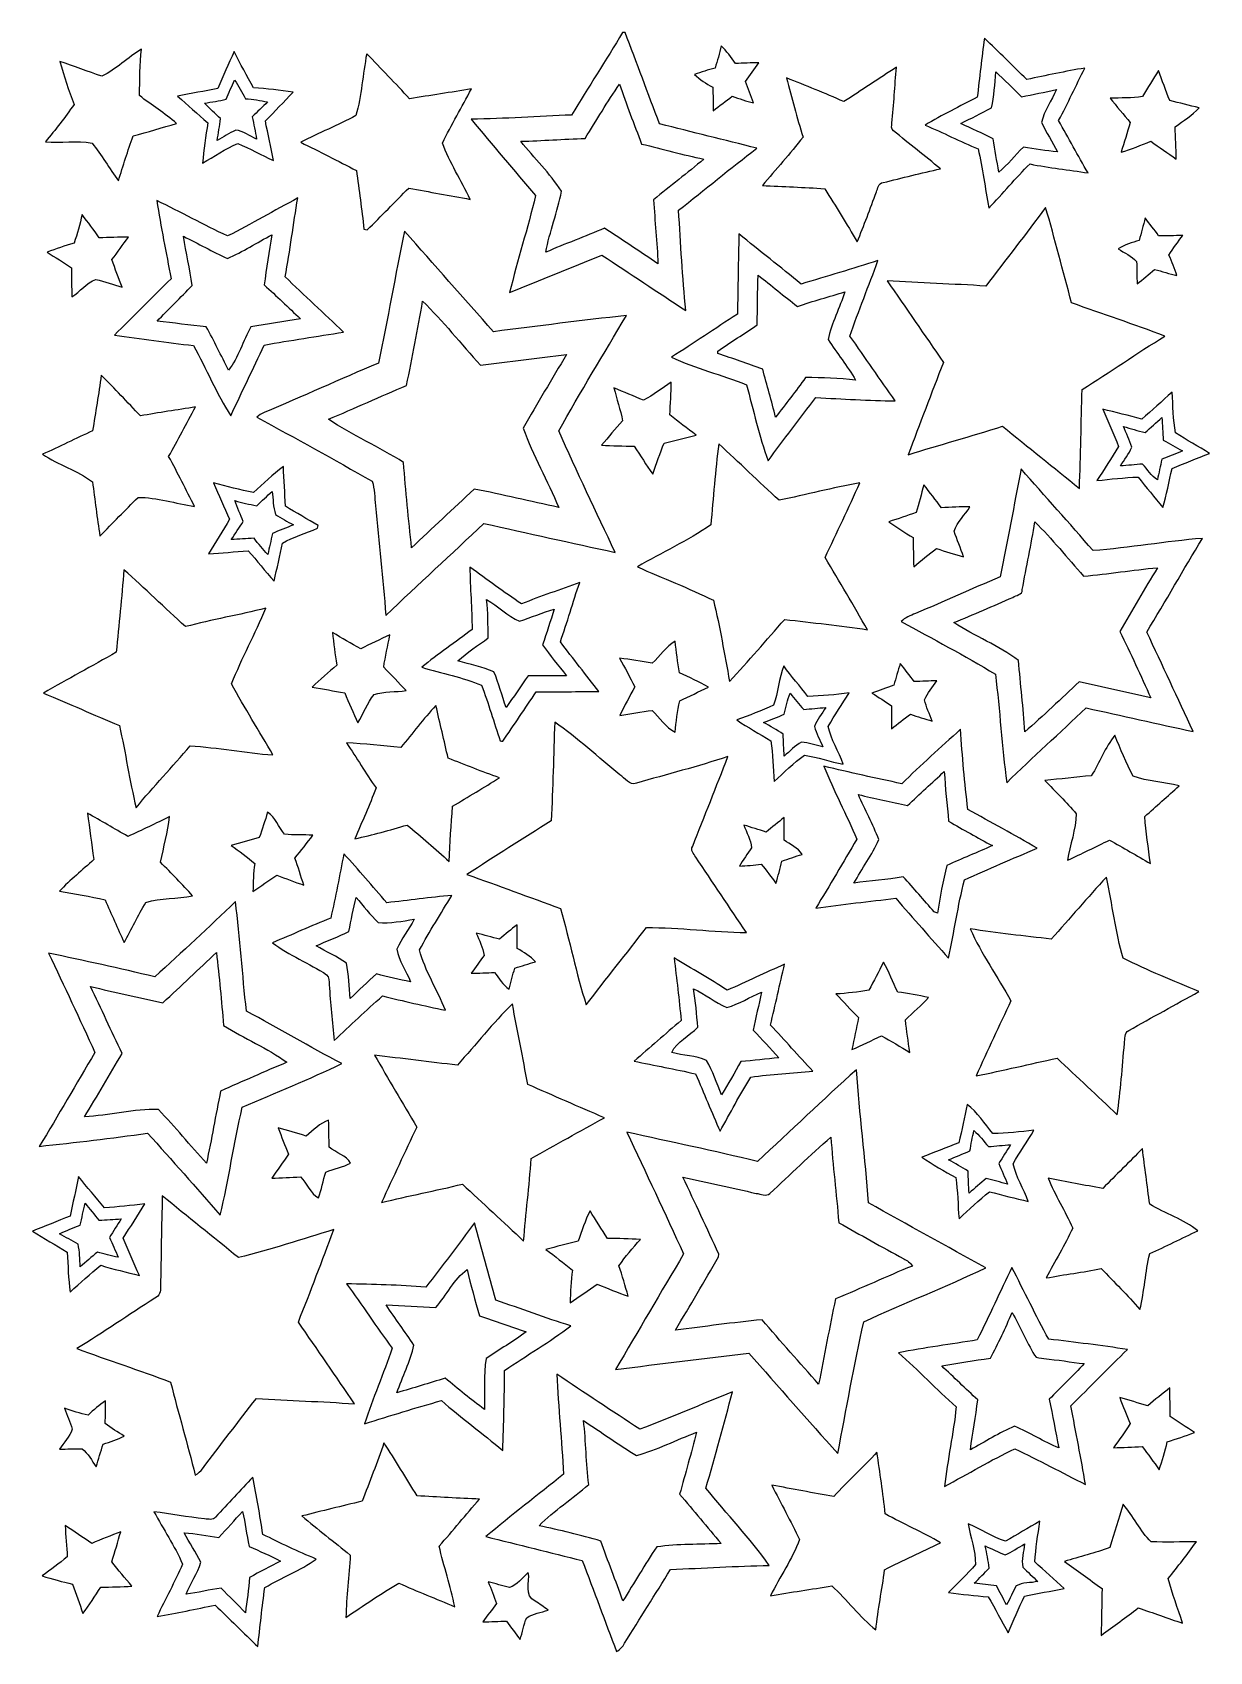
# Model space of a CAD drawing. Header units: centimetres. Extents: x -6.4 to 6.5, y -8.8 to 8.8.
import ezdxf

# ---------------------------------------------------------------- set-up
doc = ezdxf.new("R2010")
doc.units = ezdxf.units.CM
doc.header["$MEASUREMENT"] = 0
doc.layers.add('Camada 1', color=7, linetype='Continuous')

msp = doc.modelspace()

# ---------------------------------------------------------------- linework, layer by layer
at = {"layer": 'Camada 1'}
for points, knots in [([(0.06349, 8.81944), (0.06349, 8.81944), (0.09031, 8.81944), (0.09031, 8.81944), (0.09031, 8.81944), (0.21731, 8.48783), (0.33972, 8.1541), (0.46637, 7.82214), (0.46637, 7.82214), (0.8195, 7.73499), (1.17264, 7.64821), (1.52505, 7.55791), (1.52505, 7.55791), (1.23684, 7.33848), (0.95815, 7.10706), (0.6731, 6.88304), (0.6731, 6.88304), (0.69497, 6.51898), (0.7172, 6.15492), (0.75035, 5.79154), (0.75035, 5.79154), (0.44591, 5.99298), (0.14145, 6.19407), (-0.16333, 6.39514), (-0.16333, 6.39514), (-0.49671, 6.25651), (-0.8329, 6.12457), (-1.16662, 5.98664), (-1.16662, 5.98664), (-1.08091, 6.34083), (-0.96979, 6.6883), (-0.88335, 7.04215), (-0.88335, 7.04215), (-1.12148, 7.31555), (-1.35042, 7.5967), (-1.58467, 7.87364), (-1.58467, 7.87364), (-1.22025, 7.88105), (-0.85619, 7.90363), (-0.49213, 7.9195), (-0.49213, 7.9195), (-0.30973, 8.22148), (-0.1157, 8.51605), (0.06349, 8.81944)], [0, 0, 0, 0, 0.08333333, 0.08333333, 0.08333333, 0.08333333, 0.16666667, 0.16666667, 0.16666667, 0.16666667, 0.25, 0.25, 0.25, 0.25, 0.33333333, 0.33333333, 0.33333333, 0.33333333, 0.41666667, 0.41666667, 0.41666667, 0.41666667, 0.5, 0.5, 0.5, 0.5, 0.58333333, 0.58333333, 0.58333333, 0.58333333, 0.66666667, 0.66666667, 0.66666667, 0.66666667, 0.75, 0.75, 0.75, 0.75, 0.83333333, 0.83333333, 0.83333333, 0.83333333, 1, 1, 1, 1]), ([(1.13736, 8.67269), (1.19732, 8.61624), (1.24566, 8.54886), (1.29222, 8.48112), (1.29222, 8.48112), (1.37724, 8.48359), (1.46227, 8.48713), (1.54763, 8.48924), (1.54763, 8.48924), (1.49825, 8.4208), (1.44921, 8.35271), (1.40088, 8.28393), (1.40088, 8.28393), (1.43228, 8.20666), (1.4619, 8.12905), (1.48978, 8.05074), (1.48978, 8.05074), (1.4104, 8.07191), (1.33244, 8.0966), (1.25589, 8.12482), (1.25589, 8.12482), (1.18709, 8.07226), (1.11936, 8.01828), (1.05092, 7.96572), (1.05092, 7.96572), (1.04985, 8.05109), (1.0488, 8.13646), (1.04493, 8.22184), (1.04493, 8.22184), (0.97542, 8.26346), (0.90452, 8.30473), (0.84666, 8.36189), (0.84666, 8.36189), (0.92075, 8.38623), (0.99518, 8.41021), (1.07032, 8.43138), (1.07032, 8.43138), (1.09784, 8.51041), (1.11794, 8.59155), (1.13736, 8.67269)], [0, 0, 0, 0, 0.09090909, 0.09090909, 0.09090909, 0.09090909, 0.18181818, 0.18181818, 0.18181818, 0.18181818, 0.27272727, 0.27272727, 0.27272727, 0.27272727, 0.36363636, 0.36363636, 0.36363636, 0.36363636, 0.45454545, 0.45454545, 0.45454545, 0.45454545, 0.54545455, 0.54545455, 0.54545455, 0.54545455, 0.63636364, 0.63636364, 0.63636364, 0.63636364, 0.72727273, 0.72727273, 0.72727273, 0.72727273, 0.81818182, 0.81818182, 0.81818182, 0.81818182, 1, 1, 1, 1]), ([(4.00507, 8.75488), (4.16065, 8.60742), (4.31236, 8.45572), (4.46617, 8.3065), (4.46617, 8.3065), (4.67642, 8.3506), (4.88667, 8.39611), (5.09869, 8.43068), (5.09869, 8.43068), (5.00027, 8.24229), (4.91348, 8.04791), (4.81224, 7.86058), (4.81224, 7.86058), (4.91596, 7.66833), (5.02425, 7.47854), (5.13221, 7.28873), (5.13221, 7.28873), (4.9223, 7.32542), (4.70923, 7.34377), (4.50074, 7.38681), (4.50074, 7.38681), (4.34199, 7.23547), (4.20582, 7.06296), (4.05095, 6.90738), (4.05095, 6.90738), (4.01284, 7.12187), (3.98463, 7.33848), (3.93488, 7.55085), (3.93488, 7.55085), (3.74015, 7.63128), (3.55318, 7.72865), (3.35845, 7.80944), (3.35845, 7.80944), (3.54188, 7.92162), (3.73698, 8.01369), (3.92606, 8.1153), (3.92606, 8.1153), (3.95181, 8.32873), (3.97333, 8.54251), (4.00507, 8.75488)], [0, 0, 0, 0, 0.09090909, 0.09090909, 0.09090909, 0.09090909, 0.18181818, 0.18181818, 0.18181818, 0.18181818, 0.27272727, 0.27272727, 0.27272727, 0.27272727, 0.36363636, 0.36363636, 0.36363636, 0.36363636, 0.45454545, 0.45454545, 0.45454545, 0.45454545, 0.54545455, 0.54545455, 0.54545455, 0.54545455, 0.63636364, 0.63636364, 0.63636364, 0.63636364, 0.72727273, 0.72727273, 0.72727273, 0.72727273, 0.81818182, 0.81818182, 0.81818182, 0.81818182, 1, 1, 1, 1]), ([(-5.6067, 8.34284), (-5.45217, 8.41587), (-5.32448, 8.54568), (-5.17771, 8.63741), (-5.17771, 8.63741), (-5.19747, 8.46984), (-5.19077, 8.30121), (-5.19888, 8.13293), (-5.19888, 8.13293), (-5.0673, 8.0264), (-4.91949, 7.94103), (-4.79424, 7.82708), (-4.79424, 7.82708), (-4.95299, 7.78544), (-5.10786, 7.73182), (-5.26696, 7.69231), (-5.26696, 7.69231), (-5.32589, 7.53109), (-5.37457, 7.36599), (-5.42819, 7.20302), (-5.42819, 7.20302), (-5.52414, 7.33989), (-5.61092, 7.48383), (-5.715, 7.61434), (-5.715, 7.61434), (-5.87974, 7.64258), (-6.05367, 7.61541), (-6.22229, 7.62847), (-6.22229, 7.62847), (-6.11363, 7.76005), (-6.0085, 7.89445), (-5.91043, 8.03416), (-5.91043, 8.03416), (-5.96935, 8.18762), (-6.01873, 8.34495), (-6.06565, 8.50265), (-6.06565, 8.50265), (-5.91078, 8.45431), (-5.76085, 8.39222), (-5.6067, 8.34284)], [0, 0, 0, 0, 0.09090909, 0.09090909, 0.09090909, 0.09090909, 0.18181818, 0.18181818, 0.18181818, 0.18181818, 0.27272727, 0.27272727, 0.27272727, 0.27272727, 0.36363636, 0.36363636, 0.36363636, 0.36363636, 0.45454545, 0.45454545, 0.45454545, 0.45454545, 0.54545455, 0.54545455, 0.54545455, 0.54545455, 0.63636364, 0.63636364, 0.63636364, 0.63636364, 0.72727273, 0.72727273, 0.72727273, 0.72727273, 0.81818182, 0.81818182, 0.81818182, 0.81818182, 1, 1, 1, 1]), ([(-4.16594, 8.60954), (-4.09928, 8.47654), (-4.02872, 8.34531), (-3.95605, 8.21548), (-3.95605, 8.21548), (-3.81212, 8.20455), (-3.66783, 8.1922), (-3.52531, 8.16751), (-3.52531, 8.16751), (-3.6262, 8.06379), (-3.72426, 7.95761), (-3.82729, 7.856), (-3.82729, 7.856), (-3.79976, 7.71207), (-3.76485, 7.5692), (-3.73979, 7.42456), (-3.73979, 7.42456), (-3.86997, 7.48417), (-3.99486, 7.5558), (-4.12784, 7.60906), (-4.12784, 7.60906), (-4.26261, 7.55509), (-4.38326, 7.46653), (-4.51061, 7.39598), (-4.51061, 7.39598), (-4.49932, 7.54274), (-4.47392, 7.68772), (-4.45523, 7.83342), (-4.45523, 7.83342), (-4.566, 7.92938), (-4.67254, 8.02957), (-4.7826, 8.12658), (-4.7826, 8.12658), (-4.63727, 8.15622), (-4.4905, 8.17809), (-4.34552, 8.20913), (-4.34552, 8.20913), (-4.288, 8.34354), (-4.22839, 8.47725), (-4.16594, 8.60954)], [0, 0, 0, 0, 0.09090909, 0.09090909, 0.09090909, 0.09090909, 0.18181818, 0.18181818, 0.18181818, 0.18181818, 0.27272727, 0.27272727, 0.27272727, 0.27272727, 0.36363636, 0.36363636, 0.36363636, 0.36363636, 0.45454545, 0.45454545, 0.45454545, 0.45454545, 0.54545455, 0.54545455, 0.54545455, 0.54545455, 0.63636364, 0.63636364, 0.63636364, 0.63636364, 0.72727273, 0.72727273, 0.72727273, 0.72727273, 0.81818182, 0.81818182, 0.81818182, 0.81818182, 1, 1, 1, 1]), ([(-2.72379, 8.58696), (-2.56716, 8.42433), (-2.40841, 8.26381), (-2.25636, 8.09695), (-2.25636, 8.09695), (-2.03164, 8.13188), (-1.80693, 8.16751), (-1.58255, 8.20384), (-1.58255, 8.20384), (-1.68945, 8.00805), (-1.79882, 7.81368), (-1.89971, 7.61505), (-1.89971, 7.61505), (-1.81892, 7.40304), (-1.69579, 7.20619), (-1.59561, 7.00158), (-1.59561, 7.00158), (-1.81821, 7.04215), (-2.04082, 7.08306), (-2.26342, 7.12435), (-2.26342, 7.12435), (-2.41864, 6.97618), (-2.56222, 6.81601), (-2.71992, 6.67103), (-2.71992, 6.67103), (-2.72803, 6.67244), (-2.7446, 6.67526), (-2.75307, 6.67702), (-2.75307, 6.67702), (-2.77707, 6.8901), (-2.80634, 7.10282), (-2.83527, 7.31555), (-2.83527, 7.31555), (-3.03705, 7.4189), (-3.23814, 7.52403), (-3.4424, 7.62246), (-3.4424, 7.62246), (-3.24343, 7.72266), (-3.03847, 7.8119), (-2.84056, 7.91351), (-2.84056, 7.91351), (-2.77953, 8.13152), (-2.76472, 8.3633), (-2.72379, 8.58696)], [0, 0, 0, 0, 0.08333333, 0.08333333, 0.08333333, 0.08333333, 0.16666667, 0.16666667, 0.16666667, 0.16666667, 0.25, 0.25, 0.25, 0.25, 0.33333333, 0.33333333, 0.33333333, 0.33333333, 0.41666667, 0.41666667, 0.41666667, 0.41666667, 0.5, 0.5, 0.5, 0.5, 0.58333333, 0.58333333, 0.58333333, 0.58333333, 0.66666667, 0.66666667, 0.66666667, 0.66666667, 0.75, 0.75, 0.75, 0.75, 0.83333333, 0.83333333, 0.83333333, 0.83333333, 1, 1, 1, 1]), ([(-4.16277, 8.30086), (-4.16277, 8.30086), (-4.16277, 8.30086), (-4.16277, 8.30086), (-4.16277, 8.30086), (-4.19381, 8.23136), (-4.22451, 8.16186), (-4.25414, 8.09166), (-4.25414, 8.09166), (-4.33175, 8.07402), (-4.41042, 8.06097), (-4.48909, 8.04897), (-4.48909, 8.04897), (-4.43301, 7.99041), (-4.37373, 7.93502), (-4.31446, 7.88034), (-4.31446, 7.88034), (-4.32611, 7.80062), (-4.33882, 7.72089), (-4.35222, 7.64151), (-4.35222, 7.64151), (-4.28519, 7.67927), (-4.21993, 7.72125), (-4.15042, 7.75475), (-4.15042, 7.75475), (-4.06681, 7.74805), (-3.99837, 7.68879), (-3.92289, 7.65774), (-3.92289, 7.65774), (-3.93664, 7.73888), (-3.95393, 7.81897), (-3.9705, 7.89975), (-3.9705, 7.89975), (-3.91512, 7.95408), (-3.85938, 8.00876), (-3.80223, 8.06167), (-3.80223, 8.06167), (-3.88196, 8.08037), (-3.96309, 8.09096), (-4.04424, 8.0973), (-4.04424, 8.0973), (-4.07987, 8.16751), (-4.11726, 8.237), (-4.16277, 8.30086)], [0, 0, 0, 0, 0.08333333, 0.08333333, 0.08333333, 0.08333333, 0.16666667, 0.16666667, 0.16666667, 0.16666667, 0.25, 0.25, 0.25, 0.25, 0.33333333, 0.33333333, 0.33333333, 0.33333333, 0.41666667, 0.41666667, 0.41666667, 0.41666667, 0.5, 0.5, 0.5, 0.5, 0.58333333, 0.58333333, 0.58333333, 0.58333333, 0.66666667, 0.66666667, 0.66666667, 0.66666667, 0.75, 0.75, 0.75, 0.75, 0.83333333, 0.83333333, 0.83333333, 0.83333333, 1, 1, 1, 1]), ([(2.47297, 8.06555), (2.66488, 8.18973), (2.85433, 8.31708), (3.04729, 8.43985), (3.04729, 8.43985), (3.02506, 8.23771), (3.01871, 8.03416), (2.99649, 7.83201), (2.99649, 7.83201), (2.99366, 7.80345), (2.98484, 7.76605), (3.01519, 7.74734), (3.01519, 7.74734), (3.18347, 7.60801), (3.35562, 7.47253), (3.52602, 7.33495), (3.52602, 7.33495), (3.31681, 7.28661), (3.10797, 7.23759), (2.90054, 7.18361), (2.90054, 7.18361), (2.84762, 7.18043), (2.84621, 7.11834), (2.82716, 7.08271), (2.82716, 7.08271), (2.75907, 6.90068), (2.69346, 6.71759), (2.61761, 6.53873), (2.61761, 6.53873), (2.50754, 6.73629), (2.38337, 6.92502), (2.26518, 7.11729), (2.26518, 7.11729), (2.0387, 7.13281), (1.81186, 7.14162), (1.58537, 7.15186), (1.58537, 7.15186), (1.73496, 7.32613), (1.8863, 7.49899), (2.02881, 7.67927), (2.02881, 7.67927), (1.96108, 7.89164), (1.91135, 8.1093), (1.8482, 8.32343), (1.8482, 8.32343), (2.05775, 8.24089), (2.26694, 8.15728), (2.47297, 8.06555)], [0, 0, 0, 0, 0.07692308, 0.07692308, 0.07692308, 0.07692308, 0.15384615, 0.15384615, 0.15384615, 0.15384615, 0.23076923, 0.23076923, 0.23076923, 0.23076923, 0.30769231, 0.30769231, 0.30769231, 0.30769231, 0.38461538, 0.38461538, 0.38461538, 0.38461538, 0.46153846, 0.46153846, 0.46153846, 0.46153846, 0.53846154, 0.53846154, 0.53846154, 0.53846154, 0.61538462, 0.61538462, 0.61538462, 0.61538462, 0.69230769, 0.69230769, 0.69230769, 0.69230769, 0.76923077, 0.76923077, 0.76923077, 0.76923077, 0.84615385, 0.84615385, 0.84615385, 0.84615385, 1, 1, 1, 1]), ([(4.08128, 7.99676), (4.08128, 7.99676), (4.08128, 7.99676), (4.08128, 7.99676), (4.08128, 7.99676), (3.96804, 7.94384), (3.85974, 7.88141), (3.7465, 7.82778), (3.7465, 7.82778), (3.86362, 7.77098), (3.98285, 7.71913), (4.10033, 7.66234), (4.10033, 7.66234), (4.11726, 7.54062), (4.1409, 7.41997), (4.1596, 7.29826), (4.1596, 7.29826), (4.26084, 7.37658), (4.33634, 7.48205), (4.42806, 7.57061), (4.42806, 7.57061), (4.55117, 7.54839), (4.67535, 7.52897), (4.8006, 7.51945), (4.8006, 7.51945), (4.7452, 7.6274), (4.67606, 7.72759), (4.62633, 7.83802), (4.62633, 7.83802), (4.65242, 7.96572), (4.73745, 8.07684), (4.7879, 8.1975), (4.7879, 8.1975), (4.66124, 8.16821), (4.5339, 8.14282), (4.40655, 8.11917), (4.40655, 8.11917), (4.31411, 8.21019), (4.22346, 8.30297), (4.12644, 8.3887), (4.12644, 8.3887), (4.11621, 8.25747), (4.11232, 8.12518), (4.08128, 7.99676)], [0, 0, 0, 0, 0.08333333, 0.08333333, 0.08333333, 0.08333333, 0.16666667, 0.16666667, 0.16666667, 0.16666667, 0.25, 0.25, 0.25, 0.25, 0.33333333, 0.33333333, 0.33333333, 0.33333333, 0.41666667, 0.41666667, 0.41666667, 0.41666667, 0.5, 0.5, 0.5, 0.5, 0.58333333, 0.58333333, 0.58333333, 0.58333333, 0.66666667, 0.66666667, 0.66666667, 0.66666667, 0.75, 0.75, 0.75, 0.75, 0.83333333, 0.83333333, 0.83333333, 0.83333333, 1, 1, 1, 1]), ([(5.72523, 8.122), (5.78061, 8.21795), (5.84164, 8.31038), (5.89879, 8.40528), (5.89879, 8.40528), (5.94077, 8.29591), (5.97887, 8.18515), (6.02226, 8.07613), (6.02226, 8.07613), (6.12916, 8.05144), (6.23534, 8.02322), (6.34259, 7.99853), (6.34259, 7.99853), (6.26533, 7.91845), (6.17255, 7.85636), (6.08295, 7.79215), (6.08295, 7.79215), (6.08083, 7.67503), (6.09177, 7.55791), (6.09318, 7.44078), (6.09318, 7.44078), (6.00039, 7.50534), (5.90761, 7.5692), (5.81589, 7.63447), (5.81589, 7.63447), (5.70864, 7.59249), (5.60246, 7.54803), (5.49239, 7.51451), (5.49239, 7.51451), (5.52732, 7.62141), (5.5573, 7.72971), (5.59187, 7.83695), (5.59187, 7.83695), (5.51885, 7.92585), (5.44547, 8.0144), (5.37279, 8.10365), (5.37279, 8.10365), (5.49027, 8.10683), (5.60846, 8.10189), (5.72523, 8.122)], [0, 0, 0, 0, 0.09090909, 0.09090909, 0.09090909, 0.09090909, 0.18181818, 0.18181818, 0.18181818, 0.18181818, 0.27272727, 0.27272727, 0.27272727, 0.27272727, 0.36363636, 0.36363636, 0.36363636, 0.36363636, 0.45454545, 0.45454545, 0.45454545, 0.45454545, 0.54545455, 0.54545455, 0.54545455, 0.54545455, 0.63636364, 0.63636364, 0.63636364, 0.63636364, 0.72727273, 0.72727273, 0.72727273, 0.72727273, 0.81818182, 0.81818182, 0.81818182, 0.81818182, 1, 1, 1, 1]), ([(-0.34536, 7.6655), (-0.34536, 7.6655), (-0.34536, 7.6655), (-0.34536, 7.6655), (-0.34536, 7.6655), (-0.57891, 7.65632), (-0.81209, 7.64046), (-1.04563, 7.63376), (-1.04563, 7.63376), (-0.89923, 7.45243), (-0.72955, 7.2838), (-0.60147, 7.09083), (-0.60147, 7.09083), (-0.64628, 6.86611), (-0.72989, 6.6502), (-0.77399, 6.42513), (-0.77399, 6.42513), (-0.56303, 6.51756), (-0.34642, 6.59589), (-0.13545, 6.6883), (-0.13545, 6.6883), (0.05927, 6.5599), (0.25646, 6.43361), (0.44838, 6.30025), (0.44838, 6.30025), (0.44026, 6.53345), (0.41416, 6.76521), (0.40075, 6.99805), (0.40075, 6.99805), (0.58067, 7.14798), (0.77011, 7.28661), (0.94721, 7.44044), (0.94721, 7.44044), (0.71931, 7.48595), (0.496, 7.54979), (0.27023, 7.60377), (0.27023, 7.60377), (0.18979, 7.82143), (0.10018, 8.03557), (0.03069, 8.25676), (0.03069, 8.25676), (-0.10371, 8.06555), (-0.21872, 7.862), (-0.34536, 7.6655)], [0, 0, 0, 0, 0.08333333, 0.08333333, 0.08333333, 0.08333333, 0.16666667, 0.16666667, 0.16666667, 0.16666667, 0.25, 0.25, 0.25, 0.25, 0.33333333, 0.33333333, 0.33333333, 0.33333333, 0.41666667, 0.41666667, 0.41666667, 0.41666667, 0.5, 0.5, 0.5, 0.5, 0.58333333, 0.58333333, 0.58333333, 0.58333333, 0.66666667, 0.66666667, 0.66666667, 0.66666667, 0.75, 0.75, 0.75, 0.75, 0.83333333, 0.83333333, 0.83333333, 0.83333333, 1, 1, 1, 1]), ([(-5.00979, 6.98782), (-4.75014, 6.8654), (-4.49932, 6.72358), (-4.23862, 6.6033), (-4.23862, 6.6033), (-3.98039, 6.73452), (-3.72886, 6.87916), (-3.47415, 7.01674), (-3.47415, 7.01674), (-3.52178, 6.73169), (-3.55847, 6.44418), (-3.61209, 6.15984), (-3.61209, 6.15984), (-3.40359, 5.95595), (-3.18698, 5.7598), (-2.97744, 5.55695), (-2.97744, 5.55695), (-3.2646, 5.50791), (-3.55318, 5.46805), (-3.83962, 5.41513), (-3.83962, 5.41513), (-3.95958, 5.15832), (-4.0841, 4.90361), (-4.20263, 4.64609), (-4.20263, 4.64609), (-4.36245, 4.88597), (-4.46792, 5.15902), (-4.61081, 5.40985), (-4.61081, 5.40985), (-4.89795, 5.44512), (-5.18442, 5.48252), (-5.47088, 5.52309), (-5.47088, 5.52309), (-5.2645, 5.72698), (-5.06165, 5.93372), (-4.85457, 6.13657), (-4.85457, 6.13657), (-4.90677, 6.4202), (-4.96569, 6.70277), (-5.00979, 6.98782)], [0, 0, 0, 0, 0.09090909, 0.09090909, 0.09090909, 0.09090909, 0.18181818, 0.18181818, 0.18181818, 0.18181818, 0.27272727, 0.27272727, 0.27272727, 0.27272727, 0.36363636, 0.36363636, 0.36363636, 0.36363636, 0.45454545, 0.45454545, 0.45454545, 0.45454545, 0.54545455, 0.54545455, 0.54545455, 0.54545455, 0.63636364, 0.63636364, 0.63636364, 0.63636364, 0.72727273, 0.72727273, 0.72727273, 0.72727273, 0.81818182, 0.81818182, 0.81818182, 0.81818182, 1, 1, 1, 1]), ([(4.02061, 6.0572), (4.23403, 6.34471), (4.45947, 6.6234), (4.66936, 6.91409), (4.66936, 6.91409), (4.77237, 6.57014), (4.85775, 6.22123), (4.9537, 5.8755), (4.9537, 5.8755), (5.29096, 5.75203), (5.63316, 5.64161), (5.96793, 5.5118), (5.96793, 5.5118), (5.66384, 5.32589), (5.37104, 5.12092), (5.06835, 4.93289), (5.06835, 4.93289), (5.056, 4.57376), (5.05388, 4.21428), (5.03836, 3.8555), (5.03836, 3.8555), (4.76003, 4.08128), (4.47957, 4.30459), (4.20193, 4.53178), (4.20193, 4.53178), (3.86079, 4.42312), (3.51508, 4.32893), (3.17394, 4.22098), (3.17394, 4.22098), (3.29952, 4.55682), (3.4283, 4.89162), (3.55706, 5.22639), (3.55706, 5.22639), (3.3528, 5.52272), (3.14995, 5.82048), (2.94357, 6.11575), (2.94357, 6.11575), (3.30234, 6.08965), (3.66182, 6.08188), (4.02061, 6.0572)], [0, 0, 0, 0, 0.09090909, 0.09090909, 0.09090909, 0.09090909, 0.18181818, 0.18181818, 0.18181818, 0.18181818, 0.27272727, 0.27272727, 0.27272727, 0.27272727, 0.36363636, 0.36363636, 0.36363636, 0.36363636, 0.45454545, 0.45454545, 0.45454545, 0.45454545, 0.54545455, 0.54545455, 0.54545455, 0.54545455, 0.63636364, 0.63636364, 0.63636364, 0.63636364, 0.72727273, 0.72727273, 0.72727273, 0.72727273, 0.81818182, 0.81818182, 0.81818182, 0.81818182, 1, 1, 1, 1]), ([(-5.82295, 6.83506), (-5.75909, 6.75252), (-5.69524, 6.66962), (-5.63562, 6.58354), (-5.63562, 6.58354), (-5.52979, 6.586), (-5.42395, 6.59058), (-5.31777, 6.58953), (-5.31777, 6.58953), (-5.37915, 6.50909), (-5.43736, 6.42691), (-5.49733, 6.34541), (-5.49733, 6.34541), (-5.46417, 6.24382), (-5.425, 6.14398), (-5.38585, 6.04448), (-5.38585, 6.04448), (-5.48216, 6.07201), (-5.576, 6.10941), (-5.67407, 6.13056), (-5.67407, 6.13056), (-5.77461, 6.09247), (-5.84658, 5.99934), (-5.93478, 5.93865), (-5.93478, 5.93865), (-5.93689, 6.04414), (-5.93831, 6.14997), (-5.93936, 6.25581), (-5.93936, 6.25581), (-6.02684, 6.31367), (-6.11433, 6.37117), (-6.2036, 6.4262), (-6.2036, 6.4262), (-6.10729, 6.46253), (-6.00957, 6.49639), (-5.91043, 6.52497), (-5.91043, 6.52497), (-5.87516, 6.62657), (-5.84763, 6.73028), (-5.82295, 6.83506)], [0, 0, 0, 0, 0.09090909, 0.09090909, 0.09090909, 0.09090909, 0.18181818, 0.18181818, 0.18181818, 0.18181818, 0.27272727, 0.27272727, 0.27272727, 0.27272727, 0.36363636, 0.36363636, 0.36363636, 0.36363636, 0.45454545, 0.45454545, 0.45454545, 0.45454545, 0.54545455, 0.54545455, 0.54545455, 0.54545455, 0.63636364, 0.63636364, 0.63636364, 0.63636364, 0.72727273, 0.72727273, 0.72727273, 0.72727273, 0.81818182, 0.81818182, 0.81818182, 0.81818182, 1, 1, 1, 1]), ([(5.7531, 6.79908), (5.8046, 6.73559), (5.85399, 6.67066), (5.90125, 6.604), (5.90125, 6.604), (5.9884, 6.6033), (6.07554, 6.6061), (6.16303, 6.60822), (6.16303, 6.60822), (6.11046, 6.53908), (6.06036, 6.46818), (6.0138, 6.3948), (6.0138, 6.3948), (6.04626, 6.32178), (6.07554, 6.24733), (6.10093, 6.17149), (6.10093, 6.17149), (6.01909, 6.1923), (5.93865, 6.21665), (5.85752, 6.23922), (5.85752, 6.23922), (5.79472, 6.18525), (5.73088, 6.13268), (5.66702, 6.08047), (5.66702, 6.08047), (5.6642, 6.16162), (5.66561, 6.24311), (5.66067, 6.32424), (5.66067, 6.32424), (5.60811, 6.38739), (5.52662, 6.41772), (5.45994, 6.4636), (5.45994, 6.4636), (5.53013, 6.50769), (5.61057, 6.52992), (5.68888, 6.5553), (5.68888, 6.5553), (5.71183, 6.63609), (5.73405, 6.71724), (5.7531, 6.79908)], [0, 0, 0, 0, 0.09090909, 0.09090909, 0.09090909, 0.09090909, 0.18181818, 0.18181818, 0.18181818, 0.18181818, 0.27272727, 0.27272727, 0.27272727, 0.27272727, 0.36363636, 0.36363636, 0.36363636, 0.36363636, 0.45454545, 0.45454545, 0.45454545, 0.45454545, 0.54545455, 0.54545455, 0.54545455, 0.54545455, 0.63636364, 0.63636364, 0.63636364, 0.63636364, 0.72727273, 0.72727273, 0.72727273, 0.72727273, 0.81818182, 0.81818182, 0.81818182, 0.81818182, 1, 1, 1, 1]), ([(-4.24039, 6.35847), (-4.24039, 6.35847), (-4.24039, 6.35847), (-4.24039, 6.35847), (-4.24039, 6.35847), (-4.40302, 6.43183), (-4.5586, 6.52003), (-4.7184, 6.5994), (-4.7184, 6.5994), (-4.69018, 6.4209), (-4.65101, 6.24382), (-4.6228, 6.06495), (-4.6228, 6.06495), (-4.74944, 5.93407), (-4.88032, 5.80707), (-5.00591, 5.67513), (-5.00591, 5.67513), (-4.82706, 5.66208), (-4.6503, 5.6268), (-4.47111, 5.61374), (-4.47111, 5.61374), (-4.38538, 5.45889), (-4.30742, 5.29978), (-4.22909, 5.14139), (-4.22909, 5.14139), (-4.11833, 5.27967), (-4.07105, 5.46028), (-3.98568, 5.61516), (-3.98568, 5.61516), (-3.80576, 5.64444), (-3.62549, 5.67124), (-3.44594, 5.7023), (-3.44594, 5.7023), (-3.57681, 5.82507), (-3.70628, 5.94924), (-3.83928, 6.06953), (-3.83928, 6.06953), (-3.81881, 6.25264), (-3.78354, 6.43395), (-3.75567, 6.61599), (-3.75567, 6.61599), (-3.91759, 6.53097), (-4.07282, 6.43042), (-4.24039, 6.35847)], [0, 0, 0, 0, 0.08333333, 0.08333333, 0.08333333, 0.08333333, 0.16666667, 0.16666667, 0.16666667, 0.16666667, 0.25, 0.25, 0.25, 0.25, 0.33333333, 0.33333333, 0.33333333, 0.33333333, 0.41666667, 0.41666667, 0.41666667, 0.41666667, 0.5, 0.5, 0.5, 0.5, 0.58333333, 0.58333333, 0.58333333, 0.58333333, 0.66666667, 0.66666667, 0.66666667, 0.66666667, 0.75, 0.75, 0.75, 0.75, 0.83333333, 0.83333333, 0.83333333, 0.83333333, 1, 1, 1, 1]), ([(-2.30998, 6.65656), (-1.99073, 6.2886), (-1.66546, 5.92596), (-1.34267, 5.56083), (-1.34267, 5.56083), (-0.86077, 5.62363), (-0.37818, 5.68218), (0.10478, 5.73829), (0.10478, 5.73829), (-0.14145, 5.31953), (-0.39546, 4.90431), (-0.63146, 4.47993), (-0.63146, 4.47993), (-0.4339, 4.03613), (-0.22506, 3.59692), (-0.01693, 3.1577), (-0.01693, 3.1577), (-0.49354, 3.26143), (-0.96979, 3.36761), (-1.44604, 3.4738), (-1.44604, 3.4738), (-1.80021, 3.13867), (-2.1611, 2.81057), (-2.51354, 2.47297), (-2.51354, 2.47297), (-2.55093, 2.8709), (-2.59009, 3.26884), (-2.62854, 3.66642), (-2.62854, 3.66642), (-2.63735, 3.75637), (-2.6356, 3.84844), (-2.66381, 3.93488), (-2.66381, 3.93488), (-3.08151, 4.16772), (-3.49815, 4.40265), (-3.919, 4.62915), (-3.919, 4.62915), (-3.89607, 4.65172), (-3.86997, 4.66865), (-3.83998, 4.68066), (-3.83998, 4.68066), (-3.42406, 4.85705), (-3.01237, 5.04331), (-2.59608, 5.21899), (-2.59608, 5.21899), (-2.49344, 5.69665), (-2.41265, 6.17889), (-2.30998, 6.65656)], [0, 0, 0, 0, 0.07692308, 0.07692308, 0.07692308, 0.07692308, 0.15384615, 0.15384615, 0.15384615, 0.15384615, 0.23076923, 0.23076923, 0.23076923, 0.23076923, 0.30769231, 0.30769231, 0.30769231, 0.30769231, 0.38461538, 0.38461538, 0.38461538, 0.38461538, 0.46153846, 0.46153846, 0.46153846, 0.46153846, 0.53846154, 0.53846154, 0.53846154, 0.53846154, 0.61538462, 0.61538462, 0.61538462, 0.61538462, 0.69230769, 0.69230769, 0.69230769, 0.69230769, 0.76923077, 0.76923077, 0.76923077, 0.76923077, 0.84615385, 0.84615385, 0.84615385, 0.84615385, 1, 1, 1, 1]), ([(1.33103, 6.62586), (1.55292, 6.4396), (1.78469, 6.26497), (2.0073, 6.07942), (2.0073, 6.07942), (2.28669, 6.16408), (2.5668, 6.24521), (2.84444, 6.33482), (2.84444, 6.33482), (2.74355, 6.06), (2.63313, 5.78872), (2.53965, 5.51144), (2.53965, 5.51144), (2.70581, 5.27755), (2.86737, 5.04048), (3.03283, 4.80659), (3.03283, 4.80659), (2.7446, 4.81259), (2.45638, 4.82635), (2.16853, 4.8447), (2.16853, 4.8447), (1.9939, 4.61539), (1.81785, 4.38714), (1.64782, 4.1543), (1.64782, 4.1543), (1.55187, 4.42489), (1.48907, 4.70712), (1.41181, 4.98369), (1.41181, 4.98369), (1.14265, 5.09128), (0.85689, 5.16078), (0.59513, 5.28284), (0.59513, 5.28284), (0.83784, 5.43348), (1.07173, 5.59752), (1.31304, 5.75098), (1.31304, 5.75098), (1.32186, 6.04273), (1.32186, 6.33411), (1.33103, 6.62586)], [0, 0, 0, 0, 0.09090909, 0.09090909, 0.09090909, 0.09090909, 0.18181818, 0.18181818, 0.18181818, 0.18181818, 0.27272727, 0.27272727, 0.27272727, 0.27272727, 0.36363636, 0.36363636, 0.36363636, 0.36363636, 0.45454545, 0.45454545, 0.45454545, 0.45454545, 0.54545455, 0.54545455, 0.54545455, 0.54545455, 0.63636364, 0.63636364, 0.63636364, 0.63636364, 0.72727273, 0.72727273, 0.72727273, 0.72727273, 0.81818182, 0.81818182, 0.81818182, 0.81818182, 1, 1, 1, 1]), ([(1.53882, 6.17643), (1.53882, 6.17643), (1.53882, 6.17643), (1.53882, 6.17643), (1.53882, 6.17643), (1.53423, 5.99687), (1.5307, 5.81695), (1.53, 5.63738), (1.53, 5.63738), (1.38959, 5.53578), (1.2393, 5.44936), (1.09926, 5.34811), (1.09926, 5.34811), (1.09996, 5.34212), (1.10137, 5.3294), (1.10208, 5.32341), (1.10208, 5.32341), (1.26434, 5.26732), (1.42699, 5.21194), (1.58891, 5.15443), (1.58891, 5.15443), (1.633, 4.97874), (1.68945, 4.80625), (1.7279, 4.62915), (1.7279, 4.62915), (1.83973, 4.77202), (1.9498, 4.9163), (2.05668, 5.06236), (2.05668, 5.06236), (2.23838, 5.05707), (2.4204, 5.05566), (2.60139, 5.03449), (2.60139, 5.03449), (2.51071, 5.18795), (2.39642, 5.32623), (2.30152, 5.47652), (2.30152, 5.47652), (2.33856, 5.65538), (2.42851, 5.82153), (2.48496, 5.99546), (2.48496, 5.99546), (2.31245, 5.94359), (2.13888, 5.89314), (1.96778, 5.83635), (1.96778, 5.83635), (1.82316, 5.94747), (1.6831, 6.0646), (1.53882, 6.17643)], [0, 0, 0, 0, 0.07692308, 0.07692308, 0.07692308, 0.07692308, 0.15384615, 0.15384615, 0.15384615, 0.15384615, 0.23076923, 0.23076923, 0.23076923, 0.23076923, 0.30769231, 0.30769231, 0.30769231, 0.30769231, 0.38461538, 0.38461538, 0.38461538, 0.38461538, 0.46153846, 0.46153846, 0.46153846, 0.46153846, 0.53846154, 0.53846154, 0.53846154, 0.53846154, 0.61538462, 0.61538462, 0.61538462, 0.61538462, 0.69230769, 0.69230769, 0.69230769, 0.69230769, 0.76923077, 0.76923077, 0.76923077, 0.76923077, 0.84615385, 0.84615385, 0.84615385, 0.84615385, 1, 1, 1, 1]), ([(-2.1142, 5.89385), (-2.1142, 5.89385), (-2.1142, 5.89385), (-2.1142, 5.89385), (-2.1142, 5.89385), (-2.16429, 5.58623), (-2.2299, 5.28143), (-2.28847, 4.97521), (-2.28847, 4.97521), (-2.57422, 4.85634), (-2.85537, 4.72687), (-3.14077, 4.60762), (-3.14077, 4.60762), (-2.87796, 4.43442), (-2.58833, 4.30423), (-2.32127, 4.13702), (-2.32127, 4.13702), (-2.30152, 3.82622), (-2.26518, 3.51649), (-2.23519, 3.2064), (-2.23519, 3.2064), (-2.01224, 3.42406), (-1.77977, 3.63149), (-1.55363, 3.84598), (-1.55363, 3.84598), (-1.24459, 3.78953), (-0.93944, 3.71298), (-0.63217, 3.64737), (-0.63217, 3.64737), (-0.75388, 3.9377), (-0.91334, 4.21464), (-1.01847, 4.50956), (-1.01847, 4.50956), (-0.86713, 4.78013), (-0.7059, 5.04542), (-0.54785, 5.31247), (-0.54785, 5.31247), (-0.86042, 5.27402), (-1.17264, 5.23451), (-1.48483, 5.1964), (-1.48483, 5.1964), (-1.69509, 5.42819), (-1.89089, 5.67443), (-2.1142, 5.89385)], [0, 0, 0, 0, 0.08333333, 0.08333333, 0.08333333, 0.08333333, 0.16666667, 0.16666667, 0.16666667, 0.16666667, 0.25, 0.25, 0.25, 0.25, 0.33333333, 0.33333333, 0.33333333, 0.33333333, 0.41666667, 0.41666667, 0.41666667, 0.41666667, 0.5, 0.5, 0.5, 0.5, 0.58333333, 0.58333333, 0.58333333, 0.58333333, 0.66666667, 0.66666667, 0.66666667, 0.66666667, 0.75, 0.75, 0.75, 0.75, 0.83333333, 0.83333333, 0.83333333, 0.83333333, 1, 1, 1, 1]), ([(-5.61374, 5.08599), (-5.4684, 4.94242), (-5.32906, 4.79283), (-5.18865, 4.64431), (-5.18865, 4.64431), (-4.98863, 4.68066), (-4.7872, 4.70817), (-4.58681, 4.74274), (-4.58681, 4.74274), (-4.68524, 4.56282), (-4.78048, 4.3815), (-4.88032, 4.20229), (-4.88032, 4.20229), (-4.78084, 4.02307), (-4.69159, 3.83857), (-4.59739, 3.65653), (-4.59739, 3.65653), (-4.80165, 3.69076), (-5.00839, 3.75637), (-5.21404, 3.75742), (-5.21404, 3.75742), (-5.35199, 3.61702), (-5.49134, 3.47768), (-5.62821, 3.33621), (-5.62821, 3.33621), (-5.66278, 3.53236), (-5.68077, 3.73062), (-5.71076, 3.92711), (-5.71076, 3.92711), (-5.87445, 4.05165), (-6.08224, 4.11161), (-6.25439, 4.22697), (-6.25439, 4.22697), (-6.06953, 4.30564), (-5.89173, 4.39985), (-5.70793, 4.48168), (-5.70793, 4.48168), (-5.67548, 4.68277), (-5.64303, 4.88421), (-5.61374, 5.08599)], [0, 0, 0, 0, 0.09090909, 0.09090909, 0.09090909, 0.09090909, 0.18181818, 0.18181818, 0.18181818, 0.18181818, 0.27272727, 0.27272727, 0.27272727, 0.27272727, 0.36363636, 0.36363636, 0.36363636, 0.36363636, 0.45454545, 0.45454545, 0.45454545, 0.45454545, 0.54545455, 0.54545455, 0.54545455, 0.54545455, 0.63636364, 0.63636364, 0.63636364, 0.63636364, 0.72727273, 0.72727273, 0.72727273, 0.72727273, 0.81818182, 0.81818182, 0.81818182, 0.81818182, 1, 1, 1, 1]), ([(0.29279, 4.81365), (0.39687, 4.87362), (0.49423, 4.94417), (0.59302, 5.01261), (0.59302, 5.01261), (0.59195, 4.89303), (0.58454, 4.77378), (0.57855, 4.65454), (0.57855, 4.65454), (0.67344, 4.58152), (0.76658, 4.50673), (0.86289, 4.43583), (0.86289, 4.43583), (0.74753, 4.40477), (0.63253, 4.37339), (0.51576, 4.34798), (0.51576, 4.34798), (0.47096, 4.23686), (0.43215, 4.12362), (0.39122, 4.01109), (0.39122, 4.01109), (0.31891, 4.10845), (0.26, 4.21464), (0.19049, 4.31411), (0.19049, 4.31411), (0.07126, 4.31517), (-0.04797, 4.3194), (-0.16686, 4.3254), (-0.16686, 4.3254), (-0.0896, 4.41359), (-0.01588, 4.50461), (0.06349, 4.59034), (0.06349, 4.59034), (0.04022, 4.7117), (-0.00246, 4.82811), (-0.03033, 4.94841), (-0.03033, 4.94841), (0.07725, 4.90326), (0.18661, 4.86233), (0.29279, 4.81365)], [0, 0, 0, 0, 0.09090909, 0.09090909, 0.09090909, 0.09090909, 0.18181818, 0.18181818, 0.18181818, 0.18181818, 0.27272727, 0.27272727, 0.27272727, 0.27272727, 0.36363636, 0.36363636, 0.36363636, 0.36363636, 0.45454545, 0.45454545, 0.45454545, 0.45454545, 0.54545455, 0.54545455, 0.54545455, 0.54545455, 0.63636364, 0.63636364, 0.63636364, 0.63636364, 0.72727273, 0.72727273, 0.72727273, 0.72727273, 0.81818182, 0.81818182, 0.81818182, 0.81818182, 1, 1, 1, 1]), ([(5.71675, 4.60798), (5.82824, 4.70464), (5.93724, 4.80377), (6.04697, 4.9022), (6.04697, 4.9022), (6.06, 4.75438), (6.0572, 4.60409), (6.08646, 4.4584), (6.08646, 4.4584), (6.20676, 4.37938), (6.33589, 4.31375), (6.45653, 4.23474), (6.45653, 4.23474), (6.31895, 4.18394), (6.18348, 4.1282), (6.04838, 4.07212), (6.04838, 4.07212), (6.01239, 3.9303), (5.99052, 3.78495), (5.94535, 3.64559), (5.94535, 3.64559), (5.86034, 3.76025), (5.76367, 3.86503), (5.67689, 3.97791), (5.67689, 3.97791), (5.52696, 3.97262), (5.37774, 3.9571), (5.22887, 3.93946), (5.22887, 3.93946), (5.3093, 4.06223), (5.38551, 4.18711), (5.46559, 4.30988), (5.46559, 4.30988), (5.41197, 4.44712), (5.34952, 4.58045), (5.29271, 4.71664), (5.29271, 4.71664), (5.43453, 4.68241), (5.57635, 4.6475), (5.71675, 4.60798)], [0, 0, 0, 0, 0.09090909, 0.09090909, 0.09090909, 0.09090909, 0.18181818, 0.18181818, 0.18181818, 0.18181818, 0.27272727, 0.27272727, 0.27272727, 0.27272727, 0.36363636, 0.36363636, 0.36363636, 0.36363636, 0.45454545, 0.45454545, 0.45454545, 0.45454545, 0.54545455, 0.54545455, 0.54545455, 0.54545455, 0.63636364, 0.63636364, 0.63636364, 0.63636364, 0.72727273, 0.72727273, 0.72727273, 0.72727273, 0.81818182, 0.81818182, 0.81818182, 0.81818182, 1, 1, 1, 1]), ([(5.7538, 4.46263), (5.7538, 4.46263), (5.7538, 4.46263), (5.7538, 4.46263), (5.7538, 4.46263), (5.67477, 4.48344), (5.59611, 4.50568), (5.51814, 4.53036), (5.51814, 4.53036), (5.54848, 4.45487), (5.58553, 4.38185), (5.60846, 4.30354), (5.60846, 4.30354), (5.57776, 4.22945), (5.52732, 4.16594), (5.48428, 4.09928), (5.48428, 4.09928), (5.56506, 4.10562), (5.64585, 4.11198), (5.72664, 4.11973), (5.72664, 4.11973), (5.77849, 4.06082), (5.82153, 3.99062), (5.88892, 3.94723), (5.88892, 3.94723), (5.90303, 4.02271), (5.91784, 4.09821), (5.93724, 4.17264), (5.93724, 4.17264), (6.01203, 4.20051), (6.08612, 4.23087), (6.1595, 4.26295), (6.1595, 4.26295), (6.0907, 4.30213), (6.02156, 4.34162), (5.95207, 4.37973), (5.95207, 4.37973), (5.94571, 4.46229), (5.94077, 4.54483), (5.93653, 4.62738), (5.93653, 4.62738), (5.87587, 4.572), (5.81483, 4.51731), (5.7538, 4.46263)], [0, 0, 0, 0, 0.08333333, 0.08333333, 0.08333333, 0.08333333, 0.16666667, 0.16666667, 0.16666667, 0.16666667, 0.25, 0.25, 0.25, 0.25, 0.33333333, 0.33333333, 0.33333333, 0.33333333, 0.41666667, 0.41666667, 0.41666667, 0.41666667, 0.5, 0.5, 0.5, 0.5, 0.58333333, 0.58333333, 0.58333333, 0.58333333, 0.66666667, 0.66666667, 0.66666667, 0.66666667, 0.75, 0.75, 0.75, 0.75, 0.83333333, 0.83333333, 0.83333333, 0.83333333, 1, 1, 1, 1]), ([(1.11054, 4.34057), (1.32961, 4.13561), (1.54798, 3.92959), (1.76776, 3.72533), (1.76776, 3.72533), (2.06128, 3.78707), (2.35267, 3.86045), (2.64759, 3.91617), (2.64759, 3.91617), (2.52589, 3.64277), (2.39676, 3.37255), (2.26905, 3.10161), (2.26905, 3.10161), (2.42393, 2.8402), (2.57774, 2.5781), (2.7319, 2.31634), (2.7319, 2.31634), (2.4317, 2.35973), (2.13042, 2.39323), (1.82915, 2.42851), (1.82915, 2.42851), (1.63018, 2.20274), (1.43333, 1.9752), (1.22943, 1.75365), (1.22943, 1.75365), (1.17086, 2.04786), (1.12465, 2.34631), (1.05268, 2.63701), (1.05268, 2.63701), (0.78176, 2.76754), (0.50165, 2.88183), (0.22472, 2.99966), (0.22472, 2.99966), (0.48753, 3.15701), (0.7747, 3.28329), (1.02305, 3.45863), (1.02305, 3.45863), (1.05268, 3.7525), (1.07173, 4.04741), (1.11054, 4.34057)], [0, 0, 0, 0, 0.09090909, 0.09090909, 0.09090909, 0.09090909, 0.18181818, 0.18181818, 0.18181818, 0.18181818, 0.27272727, 0.27272727, 0.27272727, 0.27272727, 0.36363636, 0.36363636, 0.36363636, 0.36363636, 0.45454545, 0.45454545, 0.45454545, 0.45454545, 0.54545455, 0.54545455, 0.54545455, 0.54545455, 0.63636364, 0.63636364, 0.63636364, 0.63636364, 0.72727273, 0.72727273, 0.72727273, 0.72727273, 0.81818182, 0.81818182, 0.81818182, 0.81818182, 1, 1, 1, 1]), ([(-3.95639, 3.81141), (-3.85092, 3.90842), (-3.74614, 4.00719), (-3.63044, 4.09222), (-3.63044, 4.09222), (-3.62374, 3.94864), (-3.61631, 3.80471), (-3.6068, 3.66112), (-3.6068, 3.66112), (-3.49037, 3.58775), (-3.37007, 3.52036), (-3.25154, 3.45052), (-3.25154, 3.45052), (-3.25366, 3.44311), (-3.2579, 3.42793), (-3.26002, 3.42053), (-3.26002, 3.42053), (-3.38666, 3.36515), (-3.51966, 3.32563), (-3.64172, 3.26036), (-3.64172, 3.26036), (-3.66572, 3.12103), (-3.70028, 2.98414), (-3.73133, 2.84656), (-3.73133, 2.84656), (-3.83187, 2.95134), (-3.91617, 3.07057), (-4.0153, 3.17675), (-4.0153, 3.17675), (-4.15924, 3.16442), (-4.30318, 3.15136), (-4.44712, 3.1443), (-4.44712, 3.1443), (-4.37091, 3.26955), (-4.288, 3.3909), (-4.21604, 3.51861), (-4.21604, 3.51861), (-4.27955, 3.64842), (-4.33317, 3.78249), (-4.39208, 3.91442), (-4.39208, 3.91442), (-4.24638, 3.88126), (-4.10386, 3.8347), (-3.95639, 3.81141)], [0, 0, 0, 0, 0.08333333, 0.08333333, 0.08333333, 0.08333333, 0.16666667, 0.16666667, 0.16666667, 0.16666667, 0.25, 0.25, 0.25, 0.25, 0.33333333, 0.33333333, 0.33333333, 0.33333333, 0.41666667, 0.41666667, 0.41666667, 0.41666667, 0.5, 0.5, 0.5, 0.5, 0.58333333, 0.58333333, 0.58333333, 0.58333333, 0.66666667, 0.66666667, 0.66666667, 0.66666667, 0.75, 0.75, 0.75, 0.75, 0.83333333, 0.83333333, 0.83333333, 0.83333333, 1, 1, 1, 1]), ([(4.40302, 4.06681), (4.66336, 3.76977), (4.93006, 3.47768), (5.18688, 3.17712), (5.18688, 3.17712), (5.58553, 3.2071), (5.97958, 3.27942), (6.37786, 3.31082), (6.37786, 3.31082), (6.17185, 2.97285), (5.97887, 2.62714), (5.77179, 2.29022), (5.77179, 2.29022), (5.94289, 1.93075), (6.10799, 1.56845), (6.27768, 1.20826), (6.27768, 1.20826), (5.88822, 1.29117), (5.5005, 1.37971), (5.11174, 1.46543), (5.11174, 1.46543), (4.82706, 1.18991), (4.52825, 0.9292), (4.24673, 0.65051), (4.24673, 0.65051), (4.19311, 1.04281), (4.173, 1.44003), (4.12291, 1.83232), (4.12291, 1.83232), (3.78919, 2.03482), (3.44028, 2.21755), (3.09703, 2.40558), (3.09703, 2.40558), (3.13901, 2.45109), (3.19899, 2.46839), (3.25366, 2.49273), (3.25366, 2.49273), (3.56129, 2.62395), (3.86644, 2.76119), (4.17405, 2.89172), (4.17405, 2.89172), (4.25414, 3.28259), (4.32822, 3.67488), (4.40302, 4.06681)], [0, 0, 0, 0, 0.08333333, 0.08333333, 0.08333333, 0.08333333, 0.16666667, 0.16666667, 0.16666667, 0.16666667, 0.25, 0.25, 0.25, 0.25, 0.33333333, 0.33333333, 0.33333333, 0.33333333, 0.41666667, 0.41666667, 0.41666667, 0.41666667, 0.5, 0.5, 0.5, 0.5, 0.58333333, 0.58333333, 0.58333333, 0.58333333, 0.66666667, 0.66666667, 0.66666667, 0.66666667, 0.75, 0.75, 0.75, 0.75, 0.83333333, 0.83333333, 0.83333333, 0.83333333, 1, 1, 1, 1]), ([(3.34468, 3.89361), (3.40995, 3.81212), (3.47132, 3.72745), (3.53554, 3.64489), (3.53554, 3.64489), (3.63926, 3.64983), (3.74261, 3.65478), (3.84668, 3.65548), (3.84668, 3.65548), (3.7927, 3.56551), (3.70733, 3.49003), (3.67558, 3.38983), (3.67558, 3.38983), (3.7024, 3.29459), (3.7458, 3.20462), (3.77613, 3.11043), (3.77613, 3.11043), (3.677, 3.13619), (3.57964, 3.1683), (3.48262, 3.2004), (3.48262, 3.2004), (3.39724, 3.13655), (3.3147, 3.06916), (3.23356, 3.00073), (3.23356, 3.00073), (3.23037, 3.1069), (3.22932, 3.21274), (3.22686, 3.31857), (3.22686, 3.31857), (3.13796, 3.37502), (3.05047, 3.43322), (2.96367, 3.4925), (2.96367, 3.4925), (3.0628, 3.5239), (3.16089, 3.55847), (3.25931, 3.59127), (3.25931, 3.59127), (3.28965, 3.69147), (3.31716, 3.79236), (3.34468, 3.89361)], [0, 0, 0, 0, 0.09090909, 0.09090909, 0.09090909, 0.09090909, 0.18181818, 0.18181818, 0.18181818, 0.18181818, 0.27272727, 0.27272727, 0.27272727, 0.27272727, 0.36363636, 0.36363636, 0.36363636, 0.36363636, 0.45454545, 0.45454545, 0.45454545, 0.45454545, 0.54545455, 0.54545455, 0.54545455, 0.54545455, 0.63636364, 0.63636364, 0.63636364, 0.63636364, 0.72727273, 0.72727273, 0.72727273, 0.72727273, 0.81818182, 0.81818182, 0.81818182, 0.81818182, 1, 1, 1, 1]), ([(-3.92077, 3.66676), (-3.92077, 3.66676), (-3.92077, 3.66676), (-3.92077, 3.66676), (-3.92077, 3.66676), (-4.00227, 3.67982), (-4.08199, 3.69992), (-4.16102, 3.7218), (-4.16102, 3.7218), (-4.13103, 3.64525), (-4.09892, 3.56941), (-4.06788, 3.49355), (-4.06788, 3.49355), (-4.11268, 3.42864), (-4.15571, 3.36267), (-4.19946, 3.29706), (-4.19946, 3.29706), (-4.11656, 3.30129), (-4.03365, 3.30694), (-3.95076, 3.31223), (-3.95076, 3.31223), (-3.90277, 3.25154), (-3.85409, 3.19122), (-3.80118, 3.13443), (-3.80118, 3.13443), (-3.78319, 3.21062), (-3.7659, 3.28719), (-3.75072, 3.36408), (-3.75072, 3.36408), (-3.67524, 3.39724), (-3.59867, 3.42723), (-3.52178, 3.45687), (-3.52178, 3.45687), (-3.58705, 3.49496), (-3.65407, 3.5306), (-3.71722, 3.57152), (-3.71722, 3.57152), (-3.74261, 3.65266), (-3.7419, 3.73909), (-3.75391, 3.82235), (-3.75391, 3.82235), (-3.80929, 3.77013), (-3.86537, 3.71897), (-3.92077, 3.66676)], [0, 0, 0, 0, 0.08333333, 0.08333333, 0.08333333, 0.08333333, 0.16666667, 0.16666667, 0.16666667, 0.16666667, 0.25, 0.25, 0.25, 0.25, 0.33333333, 0.33333333, 0.33333333, 0.33333333, 0.41666667, 0.41666667, 0.41666667, 0.41666667, 0.5, 0.5, 0.5, 0.5, 0.58333333, 0.58333333, 0.58333333, 0.58333333, 0.66666667, 0.66666667, 0.66666667, 0.66666667, 0.75, 0.75, 0.75, 0.75, 0.83333333, 0.83333333, 0.83333333, 0.83333333, 1, 1, 1, 1]), ([(4.55295, 3.49037), (4.55295, 3.49037), (4.55295, 3.49037), (4.55295, 3.49037), (4.55295, 3.49037), (4.51626, 3.24309), (4.45664, 2.99966), (4.41642, 2.75271), (4.41642, 2.75271), (4.41854, 2.69628), (4.34939, 2.69205), (4.3127, 2.66805), (4.3127, 2.66805), (4.09787, 2.5781), (3.88691, 2.47826), (3.66959, 2.3936), (3.66959, 2.3936), (3.89819, 2.24649), (4.15924, 2.14417), (4.37515, 1.9812), (4.37515, 1.9812), (4.39666, 1.72261), (4.42736, 1.46437), (4.44358, 1.20473), (4.44358, 1.20473), (4.64714, 1.37936), (4.84046, 1.56598), (5.03555, 1.75012), (5.03555, 1.75012), (5.29483, 1.68839), (5.55625, 1.63688), (5.81518, 1.57302), (5.81518, 1.57302), (5.71005, 1.81785), (5.59435, 2.05809), (5.47899, 2.29799), (5.47899, 2.29799), (5.61269, 2.53012), (5.74815, 2.76153), (5.88785, 2.99013), (5.88785, 2.99013), (5.61869, 2.96932), (5.35235, 2.91994), (5.08282, 2.90018), (5.08282, 2.90018), (4.90889, 3.09915), (4.74169, 3.30553), (4.55295, 3.49037)], [0, 0, 0, 0, 0.07692308, 0.07692308, 0.07692308, 0.07692308, 0.15384615, 0.15384615, 0.15384615, 0.15384615, 0.23076923, 0.23076923, 0.23076923, 0.23076923, 0.30769231, 0.30769231, 0.30769231, 0.30769231, 0.38461538, 0.38461538, 0.38461538, 0.38461538, 0.46153846, 0.46153846, 0.46153846, 0.46153846, 0.53846154, 0.53846154, 0.53846154, 0.53846154, 0.61538462, 0.61538462, 0.61538462, 0.61538462, 0.69230769, 0.69230769, 0.69230769, 0.69230769, 0.76923077, 0.76923077, 0.76923077, 0.76923077, 0.84615385, 0.84615385, 0.84615385, 0.84615385, 1, 1, 1, 1]), ([(-1.59948, 2.99861), (-1.41252, 2.86385), (-1.22802, 2.72486), (-1.03645, 2.59679), (-1.03645, 2.59679), (-0.82937, 2.68427), (-0.61382, 2.75025), (-0.40393, 2.83104), (-0.40393, 2.83104), (-0.4773, 2.6162), (-0.53974, 2.39747), (-0.61453, 2.18334), (-0.61453, 2.18334), (-0.47449, 2.00306), (-0.33548, 1.82209), (-0.19473, 1.64253), (-0.19473, 1.64253), (-0.42192, 1.64358), (-0.64947, 1.64007), (-0.87665, 1.63936), (-0.87665, 1.63936), (-0.99905, 1.46085), (-1.11831, 1.27987), (-1.24213, 1.10243), (-1.24213, 1.10243), (-1.24882, 1.10313), (-1.26259, 1.10489), (-1.26965, 1.10559), (-1.26965, 1.10559), (-1.33809, 1.30774), (-1.39734, 1.51341), (-1.47214, 1.71343), (-1.47214, 1.71343), (-1.68098, 1.79634), (-1.9057, 1.84643), (-2.12336, 1.90712), (-2.12336, 1.90712), (-1.94839, 2.05422), (-1.75541, 2.17805), (-1.57585, 2.31916), (-1.57585, 2.31916), (-1.57762, 2.54599), (-1.59702, 2.77213), (-1.59948, 2.99861)], [0, 0, 0, 0, 0.08333333, 0.08333333, 0.08333333, 0.08333333, 0.16666667, 0.16666667, 0.16666667, 0.16666667, 0.25, 0.25, 0.25, 0.25, 0.33333333, 0.33333333, 0.33333333, 0.33333333, 0.41666667, 0.41666667, 0.41666667, 0.41666667, 0.5, 0.5, 0.5, 0.5, 0.58333333, 0.58333333, 0.58333333, 0.58333333, 0.66666667, 0.66666667, 0.66666667, 0.66666667, 0.75, 0.75, 0.75, 0.75, 0.83333333, 0.83333333, 0.83333333, 0.83333333, 1, 1, 1, 1]), ([(-5.3668, 2.96827), (-5.13927, 2.76754), (-4.923, 2.5541), (-4.69793, 2.3502), (-4.69793, 2.3502), (-4.40725, 2.425), (-4.11198, 2.47791), (-3.82093, 2.55164), (-3.82093, 2.55164), (-3.93805, 2.274), (-4.08128, 2.00766), (-4.19522, 1.72861), (-4.19522, 1.72861), (-4.05518, 1.46473), (-3.89254, 1.21284), (-3.74438, 0.95284), (-3.74438, 0.95284), (-4.04636, 0.97683), (-4.34445, 1.03222), (-4.64643, 1.05268), (-4.64643, 1.05268), (-4.83904, 0.82444), (-5.04647, 0.60888), (-5.23487, 0.37782), (-5.23487, 0.37782), (-5.30577, 0.67344), (-5.34916, 0.97542), (-5.41655, 1.27212), (-5.41655, 1.27212), (-5.69382, 1.3864), (-5.96582, 1.51411), (-6.24382, 1.6263), (-6.24382, 1.6263), (-5.98204, 1.7794), (-5.71324, 1.91947), (-5.45076, 2.07151), (-5.45076, 2.07151), (-5.42361, 2.37031), (-5.39114, 2.66912), (-5.3668, 2.96827)], [0, 0, 0, 0, 0.09090909, 0.09090909, 0.09090909, 0.09090909, 0.18181818, 0.18181818, 0.18181818, 0.18181818, 0.27272727, 0.27272727, 0.27272727, 0.27272727, 0.36363636, 0.36363636, 0.36363636, 0.36363636, 0.45454545, 0.45454545, 0.45454545, 0.45454545, 0.54545455, 0.54545455, 0.54545455, 0.54545455, 0.63636364, 0.63636364, 0.63636364, 0.63636364, 0.72727273, 0.72727273, 0.72727273, 0.72727273, 0.81818182, 0.81818182, 0.81818182, 0.81818182, 1, 1, 1, 1]), ([(-1.41817, 2.64442), (-1.41817, 2.64442), (-1.41817, 2.64442), (-1.41817, 2.64442), (-1.41817, 2.64442), (-1.40053, 2.50613), (-1.4037, 2.36643), (-1.40053, 2.22744), (-1.40053, 2.22744), (-1.51095, 2.14488), (-1.62947, 2.07186), (-1.72931, 1.9759), (-1.72931, 1.9759), (-1.59843, 1.93886), (-1.46261, 1.91311), (-1.33772, 1.85844), (-1.33772, 1.85844), (-1.28376, 1.73248), (-1.25201, 1.59773), (-1.20438, 1.46861), (-1.20438, 1.46861), (-1.12394, 1.58291), (-1.04846, 1.70074), (-0.9666, 1.81434), (-0.9666, 1.81434), (-0.82761, 1.81434), (-0.68826, 1.81575), (-0.54892, 1.81539), (-0.54892, 1.81539), (-0.63605, 1.92687), (-0.72602, 2.03624), (-0.80822, 2.15159), (-0.80822, 2.15159), (-0.76305, 2.2807), (-0.72319, 2.41123), (-0.6805, 2.54105), (-0.6805, 2.54105), (-0.80926, 2.50437), (-0.93169, 2.44863), (-1.05974, 2.41017), (-1.05974, 2.41017), (-1.19097, 2.46238), (-1.29151, 2.57844), (-1.41817, 2.64442)], [0, 0, 0, 0, 0.08333333, 0.08333333, 0.08333333, 0.08333333, 0.16666667, 0.16666667, 0.16666667, 0.16666667, 0.25, 0.25, 0.25, 0.25, 0.33333333, 0.33333333, 0.33333333, 0.33333333, 0.41666667, 0.41666667, 0.41666667, 0.41666667, 0.5, 0.5, 0.5, 0.5, 0.58333333, 0.58333333, 0.58333333, 0.58333333, 0.66666667, 0.66666667, 0.66666667, 0.66666667, 0.75, 0.75, 0.75, 0.75, 0.83333333, 0.83333333, 0.83333333, 0.83333333, 1, 1, 1, 1]), ([(-3.09527, 2.28635), (-2.99402, 2.22496), (-2.89172, 2.1657), (-2.7887, 2.10714), (-2.7887, 2.10714), (-2.68393, 2.16005), (-2.5788, 2.21156), (-2.47156, 2.25918), (-2.47156, 2.25918), (-2.49344, 2.14207), (-2.52165, 2.026), (-2.53858, 1.90746), (-2.53858, 1.90746), (-2.45533, 1.82386), (-2.37384, 1.73884), (-2.29305, 1.65311), (-2.29305, 1.65311), (-2.40946, 1.63829), (-2.53083, 1.6457), (-2.64371, 1.61254), (-2.64371, 1.61254), (-2.71638, 1.51835), (-2.75836, 1.40263), (-2.82081, 1.30104), (-2.82081, 1.30104), (-2.86631, 1.41111), (-2.9157, 1.5194), (-2.96333, 1.62877), (-2.96333, 1.62877), (-3.08081, 1.64958), (-3.19829, 1.67286), (-3.31645, 1.69087), (-3.31645, 1.69087), (-3.22967, 1.77375), (-3.13937, 1.85313), (-3.04906, 1.93216), (-3.04906, 1.93216), (-3.06775, 2.04998), (-3.08609, 2.16782), (-3.09527, 2.28635)], [0, 0, 0, 0, 0.09090909, 0.09090909, 0.09090909, 0.09090909, 0.18181818, 0.18181818, 0.18181818, 0.18181818, 0.27272727, 0.27272727, 0.27272727, 0.27272727, 0.36363636, 0.36363636, 0.36363636, 0.36363636, 0.45454545, 0.45454545, 0.45454545, 0.45454545, 0.54545455, 0.54545455, 0.54545455, 0.54545455, 0.63636364, 0.63636364, 0.63636364, 0.63636364, 0.72727273, 0.72727273, 0.72727273, 0.72727273, 0.81818182, 0.81818182, 0.81818182, 0.81818182, 1, 1, 1, 1]), ([(0.38629, 1.9505), (0.46813, 2.032), (0.53693, 2.13042), (0.63675, 2.1918), (0.63675, 2.1918), (0.64876, 2.0768), (0.6618, 1.96179), (0.68474, 1.8482), (0.68474, 1.8482), (0.79021, 1.79811), (0.8957, 1.74837), (0.99764, 1.69192), (0.99764, 1.69192), (0.89358, 1.64146), (0.79021, 1.58996), (0.68545, 1.54164), (0.68545, 1.54164), (0.66004, 1.42945), (0.64735, 1.31444), (0.6357, 1.19979), (0.6357, 1.19979), (0.53162, 1.25377), (0.46918, 1.35995), (0.38522, 1.43862), (0.38522, 1.43862), (0.26704, 1.42309), (0.15027, 1.39876), (0.0321, 1.38289), (0.0321, 1.38289), (0.08466, 1.48802), (0.1404, 1.59137), (0.19719, 1.69403), (0.19719, 1.69403), (0.14216, 1.79811), (0.08854, 1.90287), (0.03104, 2.00518), (0.03104, 2.00518), (0.15027, 1.9939), (0.26775, 1.96919), (0.38629, 1.9505)], [0, 0, 0, 0, 0.09090909, 0.09090909, 0.09090909, 0.09090909, 0.18181818, 0.18181818, 0.18181818, 0.18181818, 0.27272727, 0.27272727, 0.27272727, 0.27272727, 0.36363636, 0.36363636, 0.36363636, 0.36363636, 0.45454545, 0.45454545, 0.45454545, 0.45454545, 0.54545455, 0.54545455, 0.54545455, 0.54545455, 0.63636364, 0.63636364, 0.63636364, 0.63636364, 0.72727273, 0.72727273, 0.72727273, 0.72727273, 0.81818182, 0.81818182, 0.81818182, 0.81818182, 1, 1, 1, 1]), ([(3.0868, 1.94839), (3.13937, 1.88419), (3.1891, 1.81785), (3.23885, 1.75153), (3.23885, 1.75153), (3.32105, 1.75541), (3.40359, 1.75823), (3.48614, 1.76035), (3.48614, 1.76035), (3.44099, 1.69121), (3.38278, 1.62947), (3.35138, 1.55292), (3.35138, 1.55292), (3.36937, 1.4725), (3.40571, 1.39805), (3.435, 1.3215), (3.435, 1.3215), (3.35562, 1.34479), (3.27659, 1.36947), (3.19863, 1.39664), (3.19863, 1.39664), (3.12807, 1.34549), (3.05964, 1.29151), (2.99191, 1.23684), (2.99191, 1.23684), (2.9912, 1.32115), (2.99049, 1.40511), (2.9912, 1.48943), (2.9912, 1.48943), (2.92064, 1.53634), (2.85009, 1.58221), (2.77847, 1.62736), (2.77847, 1.62736), (2.8582, 1.65593), (2.93792, 1.68346), (3.01766, 1.71202), (3.01766, 1.71202), (3.04024, 1.79105), (3.06175, 1.87006), (3.0868, 1.94839)], [0, 0, 0, 0, 0.09090909, 0.09090909, 0.09090909, 0.09090909, 0.18181818, 0.18181818, 0.18181818, 0.18181818, 0.27272727, 0.27272727, 0.27272727, 0.27272727, 0.36363636, 0.36363636, 0.36363636, 0.36363636, 0.45454545, 0.45454545, 0.45454545, 0.45454545, 0.54545455, 0.54545455, 0.54545455, 0.54545455, 0.63636364, 0.63636364, 0.63636364, 0.63636364, 0.72727273, 0.72727273, 0.72727273, 0.72727273, 0.81818182, 0.81818182, 0.81818182, 0.81818182, 1, 1, 1, 1]), ([(1.81821, 1.92334), (1.89759, 1.80622), (1.99672, 1.70427), (2.08209, 1.59103), (2.08209, 1.59103), (2.23202, 1.59737), (2.38195, 1.60619), (2.53083, 1.62806), (2.53083, 1.62806), (2.45568, 1.506), (2.37348, 1.38818), (2.30258, 1.26364), (2.30258, 1.26364), (2.33079, 1.11972), (2.41864, 0.9906), (2.46698, 0.8516), (2.46698, 0.8516), (2.3255, 0.87948), (2.18863, 0.92957), (2.0454, 0.94967), (2.0454, 0.94967), (1.92369, 0.86924), (1.82457, 0.75952), (1.7145, 0.66462), (1.7145, 0.66462), (1.7011, 0.81173), (1.70003, 0.96026), (1.67674, 1.1063), (1.67674, 1.1063), (1.55645, 1.18745), (1.42451, 1.24989), (1.30632, 1.33456), (1.30632, 1.33456), (1.4411, 1.38535), (1.57762, 1.43298), (1.7078, 1.49472), (1.7078, 1.49472), (1.75577, 1.63476), (1.76671, 1.78435), (1.81821, 1.92334)], [0, 0, 0, 0, 0.09090909, 0.09090909, 0.09090909, 0.09090909, 0.18181818, 0.18181818, 0.18181818, 0.18181818, 0.27272727, 0.27272727, 0.27272727, 0.27272727, 0.36363636, 0.36363636, 0.36363636, 0.36363636, 0.45454545, 0.45454545, 0.45454545, 0.45454545, 0.54545455, 0.54545455, 0.54545455, 0.54545455, 0.63636364, 0.63636364, 0.63636364, 0.63636364, 0.72727273, 0.72727273, 0.72727273, 0.72727273, 0.81818182, 0.81818182, 0.81818182, 0.81818182, 1, 1, 1, 1]), ([(1.82421, 1.39593), (1.82421, 1.39593), (1.82421, 1.39593), (1.82421, 1.39593), (1.82421, 1.39593), (1.74907, 1.3656), (1.67357, 1.33561), (1.59843, 1.30632), (1.59843, 1.30632), (1.67111, 1.26612), (1.74308, 1.22414), (1.81292, 1.17897), (1.81292, 1.17897), (1.81504, 1.09926), (1.81926, 1.01988), (1.8235, 0.94051), (1.8235, 0.94051), (1.88524, 0.99165), (1.93852, 1.05692), (2.01153, 1.09255), (2.01153, 1.09255), (2.09091, 1.08444), (2.16782, 1.06186), (2.24508, 1.04174), (2.24508, 1.04174), (2.21226, 1.11512), (2.17134, 1.18568), (2.15265, 1.264), (2.15265, 1.264), (2.18227, 1.33843), (2.23378, 1.40158), (2.27576, 1.46897), (2.27576, 1.46897), (2.19569, 1.46297), (2.11561, 1.45625), (2.03588, 1.4485), (2.03588, 1.4485), (1.98437, 1.50529), (1.93569, 1.5642), (1.88877, 1.62453), (1.88877, 1.62453), (1.85561, 1.55187), (1.84185, 1.47319), (1.82421, 1.39593)], [0, 0, 0, 0, 0.08333333, 0.08333333, 0.08333333, 0.08333333, 0.16666667, 0.16666667, 0.16666667, 0.16666667, 0.25, 0.25, 0.25, 0.25, 0.33333333, 0.33333333, 0.33333333, 0.33333333, 0.41666667, 0.41666667, 0.41666667, 0.41666667, 0.5, 0.5, 0.5, 0.5, 0.58333333, 0.58333333, 0.58333333, 0.58333333, 0.66666667, 0.66666667, 0.66666667, 0.66666667, 0.75, 0.75, 0.75, 0.75, 0.83333333, 0.83333333, 0.83333333, 0.83333333, 1, 1, 1, 1]), ([(-2.35267, 1.03575), (-2.22074, 1.18392), (-2.10819, 1.34866), (-1.96919, 1.49048), (-1.96919, 1.49048), (-1.92617, 1.29892), (-1.87995, 1.10808), (-1.8362, 0.91687), (-1.8362, 0.91687), (-1.64958, 0.84771), (-1.46685, 0.76904), (-1.27881, 0.7045), (-1.27881, 0.7045), (-1.44673, 0.59796), (-1.61854, 0.49812), (-1.78752, 0.3937), (-1.78752, 0.3937), (-1.80764, 0.19437), (-1.81397, -0.00599), (-1.82491, -0.20601), (-1.82491, -0.20601), (-1.9752, -0.07126), (-2.12794, 0.06068), (-2.28247, 0.19015), (-2.28247, 0.19015), (-2.47049, 0.13334), (-2.66064, 0.08395), (-2.85184, 0.03951), (-2.85184, 0.03951), (-2.77424, 0.22401), (-2.69239, 0.40674), (-2.62149, 0.59407), (-2.62149, 0.59407), (-2.73614, 0.75318), (-2.83245, 0.92428), (-2.94464, 1.08479), (-2.94464, 1.08479), (-2.74672, 1.07492), (-2.54987, 1.05233), (-2.35267, 1.03575)], [0, 0, 0, 0, 0.09090909, 0.09090909, 0.09090909, 0.09090909, 0.18181818, 0.18181818, 0.18181818, 0.18181818, 0.27272727, 0.27272727, 0.27272727, 0.27272727, 0.36363636, 0.36363636, 0.36363636, 0.36363636, 0.45454545, 0.45454545, 0.45454545, 0.45454545, 0.54545455, 0.54545455, 0.54545455, 0.54545455, 0.63636364, 0.63636364, 0.63636364, 0.63636364, 0.72727273, 0.72727273, 0.72727273, 0.72727273, 0.81818182, 0.81818182, 0.81818182, 0.81818182, 1, 1, 1, 1]), ([(-0.67627, 1.31092), (-0.4265, 1.13805), (-0.20389, 0.92674), (0.03457, 0.738), (0.03457, 0.738), (0.08924, 0.70167), (0.13757, 0.61701), (0.21412, 0.64593), (0.21412, 0.64593), (0.54645, 0.74117), (0.88159, 0.82727), (1.21002, 0.93486), (1.21002, 0.93486), (1.08584, 0.60854), (0.95284, 0.28539), (0.8269, -0.04056), (0.8269, -0.04056), (0.79833, -0.08395), (0.83819, -0.12417), (0.85936, -0.15945), (0.85936, -0.15945), (1.04493, -0.43249), (1.22872, -0.70731), (1.41252, -0.98178), (1.41252, -0.98178), (1.04846, -0.97189), (0.6865, -0.92816), (0.32244, -0.92428), (0.32244, -0.92428), (0.109, -1.20931), (-0.11959, -1.48271), (-0.33197, -1.76847), (-0.33197, -1.76847), (-0.44272, -1.4238), (-0.51328, -1.06715), (-0.61207, -0.71861), (-0.61207, -0.71861), (-0.9525, -0.59725), (-1.28939, -0.46567), (-1.63159, -0.34995), (-1.63159, -0.34995), (-1.32961, -0.14922), (-1.01952, 0.03951), (-0.71508, 0.23636), (-0.71508, 0.23636), (-0.69568, 0.59443), (-0.68686, 0.9525), (-0.67627, 1.31092)], [0, 0, 0, 0, 0.07692308, 0.07692308, 0.07692308, 0.07692308, 0.15384615, 0.15384615, 0.15384615, 0.15384615, 0.23076923, 0.23076923, 0.23076923, 0.23076923, 0.30769231, 0.30769231, 0.30769231, 0.30769231, 0.38461538, 0.38461538, 0.38461538, 0.38461538, 0.46153846, 0.46153846, 0.46153846, 0.46153846, 0.53846154, 0.53846154, 0.53846154, 0.53846154, 0.61538462, 0.61538462, 0.61538462, 0.61538462, 0.69230769, 0.69230769, 0.69230769, 0.69230769, 0.76923077, 0.76923077, 0.76923077, 0.76923077, 0.84615385, 0.84615385, 0.84615385, 0.84615385, 1, 1, 1, 1]), ([(3.74227, 1.23225), (3.76344, 0.94085), (3.78848, 0.64981), (3.8241, 0.36018), (3.8241, 0.36018), (4.07599, 0.22014), (4.33034, 0.08431), (4.57763, -0.06349), (4.57763, -0.06349), (4.3127, -0.17533), (4.04741, -0.2868), (3.7867, -0.40674), (3.7867, -0.40674), (3.71474, -0.68686), (3.67524, -0.97613), (3.61209, -1.25871), (3.61209, -1.25871), (3.41948, -1.04281), (3.22896, -0.82515), (3.03847, -0.60749), (3.03847, -0.60749), (2.74778, -0.64276), (2.45638, -0.67239), (2.16675, -0.71578), (2.16675, -0.71578), (2.32092, -0.46777), (2.46415, -0.21342), (2.61479, 0.03632), (2.61479, 0.03632), (2.50084, 0.30302), (2.36395, 0.5602), (2.25672, 0.82973), (2.25672, 0.82973), (2.53824, 0.76234), (2.82117, 0.69956), (3.10444, 0.63994), (3.10444, 0.63994), (3.31257, 0.84208), (3.52812, 1.03645), (3.74227, 1.23225)], [0, 0, 0, 0, 0.09090909, 0.09090909, 0.09090909, 0.09090909, 0.18181818, 0.18181818, 0.18181818, 0.18181818, 0.27272727, 0.27272727, 0.27272727, 0.27272727, 0.36363636, 0.36363636, 0.36363636, 0.36363636, 0.45454545, 0.45454545, 0.45454545, 0.45454545, 0.54545455, 0.54545455, 0.54545455, 0.54545455, 0.63636364, 0.63636364, 0.63636364, 0.63636364, 0.72727273, 0.72727273, 0.72727273, 0.72727273, 0.81818182, 0.81818182, 0.81818182, 0.81818182, 1, 1, 1, 1]), ([(5.16819, 0.72636), (5.25921, 0.87029), (5.31847, 1.03363), (5.42395, 1.16769), (5.42395, 1.16769), (5.48745, 1.01776), (5.54743, 0.86571), (5.62256, 0.72143), (5.62256, 0.72143), (5.78131, 0.66569), (5.95877, 0.65899), (6.12422, 0.61701), (6.12422, 0.61701), (6.00075, 0.50411), (5.87409, 0.39475), (5.75027, 0.28256), (5.75027, 0.28256), (5.76155, 0.11077), (5.79225, -0.05856), (5.81096, -0.22965), (5.81096, -0.22965), (5.66278, -0.14323), (5.51568, -0.05608), (5.36575, 0.0268), (5.36575, 0.0268), (5.21545, -0.05045), (5.0613, -0.11994), (4.90926, -0.19402), (4.90926, -0.19402), (4.93783, -0.02433), (4.99745, 0.14111), (5.00486, 0.31362), (5.00486, 0.31362), (4.8962, 0.43956), (4.77448, 0.55386), (4.66231, 0.67663), (4.66231, 0.67663), (4.83129, 0.68862), (4.99886, 0.71508), (5.16819, 0.72636)], [0, 0, 0, 0, 0.09090909, 0.09090909, 0.09090909, 0.09090909, 0.18181818, 0.18181818, 0.18181818, 0.18181818, 0.27272727, 0.27272727, 0.27272727, 0.27272727, 0.36363636, 0.36363636, 0.36363636, 0.36363636, 0.45454545, 0.45454545, 0.45454545, 0.45454545, 0.54545455, 0.54545455, 0.54545455, 0.54545455, 0.63636364, 0.63636364, 0.63636364, 0.63636364, 0.72727273, 0.72727273, 0.72727273, 0.72727273, 0.81818182, 0.81818182, 0.81818182, 0.81818182, 1, 1, 1, 1]), ([(3.16759, 0.40181), (3.16759, 0.40181), (3.16759, 0.40181), (3.16759, 0.40181), (3.16759, 0.40181), (2.98838, 0.44026), (2.80952, 0.48012), (2.63102, 0.52105), (2.63102, 0.52105), (2.70651, 0.35842), (2.78729, 0.1979), (2.85537, 0.0321), (2.85537, 0.0321), (2.78024, -0.13404), (2.6737, -0.28504), (2.58092, -0.44202), (2.58092, -0.44202), (2.76083, -0.41909), (2.94181, -0.40464), (3.12067, -0.37358), (3.12067, -0.37358), (3.23356, -0.49954), (3.34503, -0.62688), (3.45651, -0.75459), (3.45651, -0.75459), (3.46569, -0.75847), (3.48438, -0.76624), (3.49391, -0.76975), (3.49391, -0.76975), (3.52107, -0.59548), (3.54929, -0.41945), (3.59621, -0.24977), (3.59621, -0.24977), (3.75884, -0.17356), (3.92677, -0.10865), (4.09046, -0.03457), (4.09046, -0.03457), (3.9303, 0.05115), (3.7726, 0.14145), (3.61385, 0.23035), (3.61385, 0.23035), (3.59692, 0.41134), (3.57681, 0.59195), (3.56693, 0.77328), (3.56693, 0.77328), (3.43322, 0.65017), (3.29881, 0.52775), (3.16759, 0.40181)], [0, 0, 0, 0, 0.07692308, 0.07692308, 0.07692308, 0.07692308, 0.15384615, 0.15384615, 0.15384615, 0.15384615, 0.23076923, 0.23076923, 0.23076923, 0.23076923, 0.30769231, 0.30769231, 0.30769231, 0.30769231, 0.38461538, 0.38461538, 0.38461538, 0.38461538, 0.46153846, 0.46153846, 0.46153846, 0.46153846, 0.53846154, 0.53846154, 0.53846154, 0.53846154, 0.61538462, 0.61538462, 0.61538462, 0.61538462, 0.69230769, 0.69230769, 0.69230769, 0.69230769, 0.76923077, 0.76923077, 0.76923077, 0.76923077, 0.84615385, 0.84615385, 0.84615385, 0.84615385, 1, 1, 1, 1]), ([(-5.76474, 0.31855), (-5.61622, 0.23741), (-5.47158, 0.14958), (-5.32411, 0.06597), (-5.32411, 0.06597), (-5.17065, 0.13334), (-5.02072, 0.20849), (-4.86974, 0.28117), (-4.86974, 0.28117), (-4.88914, 0.11324), (-4.93606, -0.04974), (-4.96746, -0.21554), (-4.96746, -0.21554), (-4.85104, -0.33689), (-4.73357, -0.45755), (-4.61892, -0.58103), (-4.61892, -0.58103), (-4.78683, -0.61806), (-4.96675, -0.59972), (-5.12903, -0.65229), (-5.12903, -0.65229), (-5.21334, -0.7948), (-5.28778, -0.94333), (-5.36539, -1.09007), (-5.36539, -1.09007), (-5.43524, -0.93486), (-5.50474, -0.77927), (-5.57213, -0.62301), (-5.57213, -0.62301), (-5.73758, -0.58844), (-5.90373, -0.55879), (-6.0706, -0.53092), (-6.0706, -0.53092), (-5.95312, -0.40674), (-5.81907, -0.30056), (-5.69453, -0.18415), (-5.69453, -0.18415), (-5.72169, -0.01693), (-5.73829, 0.15134), (-5.76474, 0.31855)], [0, 0, 0, 0, 0.09090909, 0.09090909, 0.09090909, 0.09090909, 0.18181818, 0.18181818, 0.18181818, 0.18181818, 0.27272727, 0.27272727, 0.27272727, 0.27272727, 0.36363636, 0.36363636, 0.36363636, 0.36363636, 0.45454545, 0.45454545, 0.45454545, 0.45454545, 0.54545455, 0.54545455, 0.54545455, 0.54545455, 0.63636364, 0.63636364, 0.63636364, 0.63636364, 0.72727273, 0.72727273, 0.72727273, 0.72727273, 0.81818182, 0.81818182, 0.81818182, 0.81818182, 1, 1, 1, 1]), ([(-3.80259, 0.32878), (-3.71369, 0.27374), (-3.68582, 0.1644), (-3.61843, 0.0896), (-3.61843, 0.0896), (-3.51613, 0.07761), (-3.41277, 0.08466), (-3.31011, 0.08008), (-3.31011, 0.08008), (-3.37149, -0.00599), (-3.43887, -0.08784), (-3.50448, -0.17039), (-3.50448, -0.17039), (-3.47027, -0.26775), (-3.44099, -0.36653), (-3.40854, -0.4646), (-3.40854, -0.4646), (-3.50767, -0.43039), (-3.60574, -0.39229), (-3.70382, -0.35524), (-3.70382, -0.35524), (-3.7906, -0.41451), (-3.87667, -0.47449), (-3.96239, -0.53481), (-3.96239, -0.53481), (-3.96027, -0.43285), (-3.95851, -0.3309), (-3.94158, -0.23001), (-3.94158, -0.23001), (-4.02412, -0.15945), (-4.11161, -0.09455), (-4.20017, -0.0314), (-4.20017, -0.0314), (-4.09787, -0.00316), (-3.99555, 0.02399), (-3.89361, 0.05362), (-3.89361, 0.05362), (-3.86115, 0.14464), (-3.82975, 0.236), (-3.80259, 0.32878)], [0, 0, 0, 0, 0.09090909, 0.09090909, 0.09090909, 0.09090909, 0.18181818, 0.18181818, 0.18181818, 0.18181818, 0.27272727, 0.27272727, 0.27272727, 0.27272727, 0.36363636, 0.36363636, 0.36363636, 0.36363636, 0.45454545, 0.45454545, 0.45454545, 0.45454545, 0.54545455, 0.54545455, 0.54545455, 0.54545455, 0.63636364, 0.63636364, 0.63636364, 0.63636364, 0.72727273, 0.72727273, 0.72727273, 0.72727273, 0.81818182, 0.81818182, 0.81818182, 0.81818182, 1, 1, 1, 1]), ([(1.62665, 0.1136), (1.69157, 0.16722), (1.75753, 0.21978), (1.82386, 0.27164), (1.82386, 0.27164), (1.82421, 0.18979), (1.82457, 0.10795), (1.8235, 0.02611), (1.8235, 0.02611), (1.88982, -0.02399), (1.97272, -0.05749), (2.01965, -0.12912), (2.01965, -0.12912), (1.94522, -0.15275), (1.87077, -0.17709), (1.7974, -0.20355), (1.7974, -0.20355), (1.77835, -0.28468), (1.75612, -0.36547), (1.73389, -0.44591), (1.73389, -0.44591), (1.68168, -0.37465), (1.62913, -0.30409), (1.57302, -0.23671), (1.57302, -0.23671), (1.49365, -0.24659), (1.41427, -0.25435), (1.3349, -0.25646), (1.3349, -0.25646), (1.37583, -0.18767), (1.42487, -0.12381), (1.4679, -0.05644), (1.4679, -0.05644), (1.46015, 0.03033), (1.41005, 0.10759), (1.38535, 0.19015), (1.38535, 0.19015), (1.46543, 0.16403), (1.54622, 0.13899), (1.62665, 0.1136)], [0, 0, 0, 0, 0.09090909, 0.09090909, 0.09090909, 0.09090909, 0.18181818, 0.18181818, 0.18181818, 0.18181818, 0.27272727, 0.27272727, 0.27272727, 0.27272727, 0.36363636, 0.36363636, 0.36363636, 0.36363636, 0.45454545, 0.45454545, 0.45454545, 0.45454545, 0.54545455, 0.54545455, 0.54545455, 0.54545455, 0.63636364, 0.63636364, 0.63636364, 0.63636364, 0.72727273, 0.72727273, 0.72727273, 0.72727273, 0.81818182, 0.81818182, 0.81818182, 0.81818182, 1, 1, 1, 1]), ([(-2.97144, -0.12276), (-2.81374, -0.2988), (-2.65852, -0.47659), (-2.50472, -0.65617), (-2.50472, -0.65617), (-2.26871, -0.63217), (-2.03341, -0.59689), (-1.7967, -0.57643), (-1.7967, -0.57643), (-1.91593, -0.77294), (-2.03834, -0.96801), (-2.14841, -1.16945), (-2.14841, -1.16945), (-2.0902, -1.39805), (-1.95262, -1.60479), (-1.86689, -1.82667), (-1.86689, -1.82667), (-2.0962, -1.77799), (-2.3248, -1.72614), (-2.55235, -1.6704), (-2.55235, -1.6704), (-2.72873, -1.83127), (-2.90688, -1.98966), (-3.07833, -2.15618), (-3.07833, -2.15618), (-3.09386, -1.95333), (-3.12067, -1.75153), (-3.1309, -1.54834), (-3.1309, -1.54834), (-3.13619, -1.512), (-3.13195, -1.4679), (-3.15948, -1.43968), (-3.15948, -1.43968), (-3.35033, -1.3148), (-3.56763, -1.23013), (-3.74826, -1.09078), (-3.74826, -1.09078), (-3.53659, -1.00365), (-3.32809, -0.90874), (-3.11572, -0.82303), (-3.11572, -0.82303), (-3.05929, -0.5916), (-3.01941, -0.3563), (-2.97144, -0.12276)], [0, 0, 0, 0, 0.08333333, 0.08333333, 0.08333333, 0.08333333, 0.16666667, 0.16666667, 0.16666667, 0.16666667, 0.25, 0.25, 0.25, 0.25, 0.33333333, 0.33333333, 0.33333333, 0.33333333, 0.41666667, 0.41666667, 0.41666667, 0.41666667, 0.5, 0.5, 0.5, 0.5, 0.58333333, 0.58333333, 0.58333333, 0.58333333, 0.66666667, 0.66666667, 0.66666667, 0.66666667, 0.75, 0.75, 0.75, 0.75, 0.83333333, 0.83333333, 0.83333333, 0.83333333, 1, 1, 1, 1]), ([(4.73216, -1.05268), (4.93289, -0.82797), (5.12833, -0.59831), (5.33293, -0.37711), (5.33293, -0.37711), (5.39467, -0.67062), (5.43453, -0.97401), (5.51356, -1.26118), (5.51356, -1.26118), (5.78272, -1.39312), (6.06248, -1.506), (6.33906, -1.62348), (6.33906, -1.62348), (6.084, -1.76388), (5.82999, -1.90605), (5.57494, -2.04645), (5.57494, -2.04645), (5.52484, -2.07327), (5.53685, -2.14136), (5.52838, -2.18827), (5.52838, -2.18827), (5.50509, -2.44756), (5.4871, -2.70722), (5.45076, -2.96474), (5.45076, -2.96474), (5.23416, -2.75766), (5.01368, -2.55447), (4.79565, -2.34879), (4.79565, -2.34879), (4.50144, -2.40982), (4.2097, -2.48425), (3.91407, -2.53894), (3.91407, -2.53894), (4.03859, -2.2673), (4.16489, -1.99602), (4.29294, -1.72544), (4.29294, -1.72544), (4.14937, -1.46156), (3.96909, -1.21462), (3.84951, -0.9398), (3.84951, -0.9398), (4.14197, -0.98848), (4.43759, -1.01599), (4.73216, -1.05268)], [0, 0, 0, 0, 0.08333333, 0.08333333, 0.08333333, 0.08333333, 0.16666667, 0.16666667, 0.16666667, 0.16666667, 0.25, 0.25, 0.25, 0.25, 0.33333333, 0.33333333, 0.33333333, 0.33333333, 0.41666667, 0.41666667, 0.41666667, 0.41666667, 0.5, 0.5, 0.5, 0.5, 0.58333333, 0.58333333, 0.58333333, 0.58333333, 0.66666667, 0.66666667, 0.66666667, 0.66666667, 0.75, 0.75, 0.75, 0.75, 0.83333333, 0.83333333, 0.83333333, 0.83333333, 1, 1, 1, 1]), ([(-5.03061, -1.46332), (-4.73287, -1.1952), (-4.44183, -0.91968), (-4.15113, -0.64416), (-4.15113, -0.64416), (-4.10951, -1.04104), (-4.07423, -1.43862), (-4.03401, -1.83585), (-4.03401, -1.83585), (-3.68547, -2.02352), (-3.34362, -2.22425), (-2.99261, -2.4077), (-2.99261, -2.4077), (-3.34997, -2.57598), (-3.71474, -2.72803), (-4.07811, -2.88325), (-4.07811, -2.88325), (-4.17335, -3.27096), (-4.22134, -3.66994), (-4.32047, -4.05659), (-4.32047, -4.05659), (-4.58045, -3.75637), (-4.84328, -3.45863), (-5.10998, -3.16442), (-5.10998, -3.16442), (-5.50228, -3.21909), (-5.89597, -3.26777), (-6.29002, -3.30834), (-6.29002, -3.30834), (-6.08083, -2.97215), (-5.88785, -2.62573), (-5.68289, -2.28669), (-5.68289, -2.28669), (-5.84941, -1.9251), (-6.01661, -1.5635), (-6.18771, -1.20402), (-6.18771, -1.20402), (-5.80143, -1.28729), (-5.41443, -1.36913), (-5.03061, -1.46332)], [0, 0, 0, 0, 0.09090909, 0.09090909, 0.09090909, 0.09090909, 0.18181818, 0.18181818, 0.18181818, 0.18181818, 0.27272727, 0.27272727, 0.27272727, 0.27272727, 0.36363636, 0.36363636, 0.36363636, 0.36363636, 0.45454545, 0.45454545, 0.45454545, 0.45454545, 0.54545455, 0.54545455, 0.54545455, 0.54545455, 0.63636364, 0.63636364, 0.63636364, 0.63636364, 0.72727273, 0.72727273, 0.72727273, 0.72727273, 0.81818182, 0.81818182, 0.81818182, 0.81818182, 1, 1, 1, 1]), ([(-2.91641, -0.96943), (-2.91641, -0.96943), (-2.91641, -0.96943), (-2.91641, -0.96943), (-2.91641, -0.96943), (-3.03423, -1.02481), (-3.15524, -1.07314), (-3.27483, -1.12572), (-3.27483, -1.12572), (-3.16442, -1.18816), (-3.04694, -1.23966), (-2.94428, -1.31409), (-2.94428, -1.31409), (-2.91535, -1.44003), (-2.91641, -1.5702), (-2.903, -1.69827), (-2.903, -1.69827), (-2.80916, -1.6076), (-2.71463, -1.51799), (-2.61654, -1.43157), (-2.61654, -1.43157), (-2.49414, -1.46437), (-2.37031, -1.49331), (-2.24508, -1.51553), (-2.24508, -1.51553), (-2.29517, -1.3977), (-2.37208, -1.28729), (-2.39642, -1.16134), (-2.39642, -1.16134), (-2.34173, -1.0481), (-2.27012, -0.94402), (-2.2052, -0.83643), (-2.2052, -0.83643), (-2.33574, -0.85548), (-2.46803, -0.88229), (-2.59997, -0.87277), (-2.59997, -0.87277), (-2.68427, -0.78527), (-2.76083, -0.69074), (-2.83915, -0.59796), (-2.83915, -0.59796), (-2.8716, -0.72036), (-2.89382, -0.8449), (-2.91641, -0.96943)], [0, 0, 0, 0, 0.08333333, 0.08333333, 0.08333333, 0.08333333, 0.16666667, 0.16666667, 0.16666667, 0.16666667, 0.25, 0.25, 0.25, 0.25, 0.33333333, 0.33333333, 0.33333333, 0.33333333, 0.41666667, 0.41666667, 0.41666667, 0.41666667, 0.5, 0.5, 0.5, 0.5, 0.58333333, 0.58333333, 0.58333333, 0.58333333, 0.66666667, 0.66666667, 0.66666667, 0.66666667, 0.75, 0.75, 0.75, 0.75, 0.83333333, 0.83333333, 0.83333333, 0.83333333, 1, 1, 1, 1]), ([(-1.27565, -1.05268), (-1.21462, -0.998), (-1.15147, -0.9458), (-1.08654, -0.89534), (-1.08654, -0.89534), (-1.08549, -0.98107), (-1.08479, -1.0668), (-1.08338, -1.15252), (-1.08338, -1.15252), (-1.01423, -1.19627), (-0.94121, -1.23684), (-0.88477, -1.29786), (-0.88477, -1.29786), (-0.96026, -1.32045), (-1.03504, -1.34443), (-1.10983, -1.36771), (-1.10983, -1.36771), (-1.13347, -1.44285), (-1.15288, -1.5187), (-1.17052, -1.59526), (-1.17052, -1.59526), (-1.24249, -1.55434), (-1.28023, -1.47742), (-1.33068, -1.41498), (-1.33068, -1.41498), (-1.41569, -1.41851), (-1.50106, -1.42168), (-1.58644, -1.42416), (-1.58644, -1.42416), (-1.53846, -1.35924), (-1.49153, -1.29329), (-1.44322, -1.22872), (-1.44322, -1.22872), (-1.46332, -1.14511), (-1.49436, -1.06503), (-1.53, -0.98707), (-1.53, -0.98707), (-1.44497, -1.00824), (-1.36102, -1.03292), (-1.27565, -1.05268)], [0, 0, 0, 0, 0.09090909, 0.09090909, 0.09090909, 0.09090909, 0.18181818, 0.18181818, 0.18181818, 0.18181818, 0.27272727, 0.27272727, 0.27272727, 0.27272727, 0.36363636, 0.36363636, 0.36363636, 0.36363636, 0.45454545, 0.45454545, 0.45454545, 0.45454545, 0.54545455, 0.54545455, 0.54545455, 0.54545455, 0.63636364, 0.63636364, 0.63636364, 0.63636364, 0.72727273, 0.72727273, 0.72727273, 0.72727273, 0.81818182, 0.81818182, 0.81818182, 0.81818182, 1, 1, 1, 1]), ([(-4.94205, -1.74412), (-4.94205, -1.74412), (-4.94205, -1.74412), (-4.94205, -1.74412), (-4.94205, -1.74412), (-5.20522, -1.68697), (-5.46805, -1.62877), (-5.73051, -1.5688), (-5.73051, -1.5688), (-5.61304, -1.80974), (-5.50545, -2.05527), (-5.38726, -2.29588), (-5.38726, -2.29588), (-5.5245, -2.52623), (-5.65608, -2.76014), (-5.79825, -2.98767), (-5.79825, -2.98767), (-5.52874, -2.97144), (-5.25814, -2.90018), (-4.99039, -2.90688), (-4.99039, -2.90688), (-4.81153, -3.09738), (-4.64255, -3.29742), (-4.46899, -3.49284), (-4.46899, -3.49284), (-4.41289, -3.23179), (-4.36808, -2.96827), (-4.31482, -2.70651), (-4.31482, -2.70651), (-4.07423, -2.60139), (-3.8347, -2.49307), (-3.59197, -2.39323), (-3.59197, -2.39323), (-3.80646, -2.2366), (-4.05765, -2.13395), (-4.28271, -1.99143), (-4.28271, -1.99143), (-4.30494, -1.72649), (-4.32929, -1.46156), (-4.35997, -1.19732), (-4.35997, -1.19732), (-4.55365, -1.38007), (-4.74768, -1.56209), (-4.94205, -1.74412)], [0, 0, 0, 0, 0.08333333, 0.08333333, 0.08333333, 0.08333333, 0.16666667, 0.16666667, 0.16666667, 0.16666667, 0.25, 0.25, 0.25, 0.25, 0.33333333, 0.33333333, 0.33333333, 0.33333333, 0.41666667, 0.41666667, 0.41666667, 0.41666667, 0.5, 0.5, 0.5, 0.5, 0.58333333, 0.58333333, 0.58333333, 0.58333333, 0.66666667, 0.66666667, 0.66666667, 0.66666667, 0.75, 0.75, 0.75, 0.75, 0.83333333, 0.83333333, 0.83333333, 0.83333333, 1, 1, 1, 1]), ([(0.62335, -1.25589), (0.81562, -1.37407), (1.01282, -1.48483), (1.20227, -1.6076), (1.20227, -1.6076), (1.41323, -1.51835), (1.61924, -1.41817), (1.82774, -1.32396), (1.82774, -1.32396), (1.77517, -1.54481), (1.7279, -1.76671), (1.67357, -1.9872), (1.67357, -1.9872), (1.83056, -2.15159), (1.97838, -2.32445), (2.13571, -2.48813), (2.13571, -2.48813), (1.91099, -2.51636), (1.68275, -2.51707), (1.45944, -2.55551), (1.45944, -2.55551), (1.33984, -2.74637), (1.23506, -2.9471), (1.12535, -3.14395), (1.12535, -3.14395), (1.0347, -2.93652), (0.94684, -2.72803), (0.85901, -2.51953), (0.85901, -2.51953), (0.63675, -2.46661), (0.41168, -2.42887), (0.18873, -2.37983), (0.18873, -2.37983), (0.36125, -2.23485), (0.5274, -2.08314), (0.70026, -1.93852), (0.70026, -1.93852), (0.6798, -1.71026), (0.65263, -1.48307), (0.62335, -1.25589)], [0, 0, 0, 0, 0.09090909, 0.09090909, 0.09090909, 0.09090909, 0.18181818, 0.18181818, 0.18181818, 0.18181818, 0.27272727, 0.27272727, 0.27272727, 0.27272727, 0.36363636, 0.36363636, 0.36363636, 0.36363636, 0.45454545, 0.45454545, 0.45454545, 0.45454545, 0.54545455, 0.54545455, 0.54545455, 0.54545455, 0.63636364, 0.63636364, 0.63636364, 0.63636364, 0.72727273, 0.72727273, 0.72727273, 0.72727273, 0.81818182, 0.81818182, 0.81818182, 0.81818182, 1, 1, 1, 1]), ([(2.903, -1.30457), (2.9665, -1.40687), (3.00672, -1.52118), (3.06034, -1.62842), (3.06034, -1.62842), (3.17287, -1.64429), (3.28436, -1.66687), (3.39653, -1.68627), (3.39653, -1.68627), (3.31857, -1.77517), (3.22579, -1.84855), (3.14325, -1.9325), (3.14325, -1.9325), (3.15841, -2.04998), (3.17465, -2.16746), (3.19088, -2.28494), (3.19088, -2.28494), (3.08963, -2.2225), (2.98591, -2.16464), (2.8843, -2.10326), (2.8843, -2.10326), (2.77636, -2.15406), (2.67017, -2.20909), (2.5601, -2.25531), (2.5601, -2.25531), (2.58514, -2.13888), (2.6109, -2.02247), (2.63313, -1.9057), (2.63313, -1.9057), (2.54881, -1.82245), (2.46803, -1.73567), (2.38724, -1.64923), (2.38724, -1.64923), (2.50684, -1.64076), (2.62678, -1.62984), (2.7453, -1.60901), (2.7453, -1.60901), (2.79788, -1.50741), (2.85291, -1.40723), (2.903, -1.30457)], [0, 0, 0, 0, 0.09090909, 0.09090909, 0.09090909, 0.09090909, 0.18181818, 0.18181818, 0.18181818, 0.18181818, 0.27272727, 0.27272727, 0.27272727, 0.27272727, 0.36363636, 0.36363636, 0.36363636, 0.36363636, 0.45454545, 0.45454545, 0.45454545, 0.45454545, 0.54545455, 0.54545455, 0.54545455, 0.54545455, 0.63636364, 0.63636364, 0.63636364, 0.63636364, 0.72727273, 0.72727273, 0.72727273, 0.72727273, 0.81818182, 0.81818182, 0.81818182, 0.81818182, 1, 1, 1, 1]), ([(-1.7346, -2.42252), (-1.53563, -2.20098), (-1.34937, -1.96568), (-1.13665, -1.75823), (-1.13665, -1.75823), (-1.08055, -2.05034), (-1.02517, -2.3428), (-0.96731, -2.63489), (-0.96731, -2.63489), (-0.69074, -2.75695), (-0.41346, -2.8776), (-0.13545, -2.99685), (-0.13545, -2.99685), (-0.4004, -3.14571), (-0.66852, -3.28894), (-0.93132, -3.44134), (-0.93132, -3.44134), (-0.95391, -3.74156), (-0.98989, -4.04035), (-1.01423, -4.34057), (-1.01423, -4.34057), (-1.23331, -4.13032), (-1.45908, -3.92782), (-1.67993, -3.71934), (-1.67993, -3.71934), (-1.97238, -3.79024), (-2.268, -3.84844), (-2.5608, -3.91865), (-2.5608, -3.91865), (-2.43487, -3.64455), (-2.30752, -3.37078), (-2.17805, -3.09808), (-2.17805, -3.09808), (-2.3315, -2.83632), (-2.48532, -2.57527), (-2.64018, -2.31457), (-2.64018, -2.31457), (-2.3382, -2.35055), (-2.03729, -2.3943), (-1.7346, -2.42252)], [0, 0, 0, 0, 0.09090909, 0.09090909, 0.09090909, 0.09090909, 0.18181818, 0.18181818, 0.18181818, 0.18181818, 0.27272727, 0.27272727, 0.27272727, 0.27272727, 0.36363636, 0.36363636, 0.36363636, 0.36363636, 0.45454545, 0.45454545, 0.45454545, 0.45454545, 0.54545455, 0.54545455, 0.54545455, 0.54545455, 0.63636364, 0.63636364, 0.63636364, 0.63636364, 0.72727273, 0.72727273, 0.72727273, 0.72727273, 0.81818182, 0.81818182, 0.81818182, 0.81818182, 1, 1, 1, 1]), ([(0.83431, -1.59278), (0.83431, -1.59278), (0.83431, -1.59278), (0.83431, -1.59278), (0.83431, -1.59278), (0.86113, -1.73073), (0.87029, -1.87113), (0.88194, -2.01117), (0.88194, -2.01117), (0.79233, -2.10643), (0.65617, -2.16675), (0.59796, -2.28528), (0.59796, -2.28528), (0.72214, -2.32304), (0.86147, -2.31951), (0.97861, -2.37277), (0.97861, -2.37277), (1.04563, -2.49061), (1.08902, -2.62042), (1.14017, -2.74601), (1.14017, -2.74601), (1.21673, -2.6289), (1.28128, -2.50506), (1.35042, -2.38407), (1.35042, -2.38407), (1.48943, -2.37455), (1.62736, -2.35691), (1.766, -2.34526), (1.766, -2.34526), (1.67498, -2.2426), (1.57973, -2.14347), (1.48554, -2.04364), (1.48554, -2.04364), (1.5127, -1.905), (1.54834, -1.76812), (1.57585, -1.62947), (1.57585, -1.62947), (1.45062, -1.68627), (1.32997, -1.75401), (1.19944, -1.79811), (1.19944, -1.79811), (1.07068, -1.74308), (0.96166, -1.65099), (0.83431, -1.59278)], [0, 0, 0, 0, 0.08333333, 0.08333333, 0.08333333, 0.08333333, 0.16666667, 0.16666667, 0.16666667, 0.16666667, 0.25, 0.25, 0.25, 0.25, 0.33333333, 0.33333333, 0.33333333, 0.33333333, 0.41666667, 0.41666667, 0.41666667, 0.41666667, 0.5, 0.5, 0.5, 0.5, 0.58333333, 0.58333333, 0.58333333, 0.58333333, 0.66666667, 0.66666667, 0.66666667, 0.66666667, 0.75, 0.75, 0.75, 0.75, 0.83333333, 0.83333333, 0.83333333, 0.83333333, 1, 1, 1, 1]), ([(1.53353, -3.47169), (1.89335, -3.13937), (2.24579, -2.79893), (2.61126, -2.47332), (2.61126, -2.47332), (2.64195, -2.95768), (2.7051, -3.43923), (2.74284, -3.92324), (2.74284, -3.92324), (3.16688, -4.16065), (3.59127, -4.39773), (4.01778, -4.6302), (4.01778, -4.6302), (3.58104, -4.8387), (3.12914, -5.0158), (2.68958, -5.21864), (2.68958, -5.21864), (2.58444, -5.69312), (2.49907, -6.17361), (2.407, -6.65127), (2.407, -6.65127), (2.07997, -6.29002), (1.75965, -5.92278), (1.43686, -5.558), (1.43686, -5.558), (0.9532, -5.61833), (0.46918, -5.67689), (-0.01447, -5.73651), (-0.01447, -5.73651), (0.236, -5.31917), (0.478, -4.89691), (0.72848, -4.47957), (0.72848, -4.47957), (0.52351, -4.03684), (0.3182, -3.59409), (0.10936, -3.15312), (0.10936, -3.15312), (0.5842, -3.25931), (1.06045, -3.35915), (1.53353, -3.47169)], [0, 0, 0, 0, 0.09090909, 0.09090909, 0.09090909, 0.09090909, 0.18181818, 0.18181818, 0.18181818, 0.18181818, 0.27272727, 0.27272727, 0.27272727, 0.27272727, 0.36363636, 0.36363636, 0.36363636, 0.36363636, 0.45454545, 0.45454545, 0.45454545, 0.45454545, 0.54545455, 0.54545455, 0.54545455, 0.54545455, 0.63636364, 0.63636364, 0.63636364, 0.63636364, 0.72727273, 0.72727273, 0.72727273, 0.72727273, 0.81818182, 0.81818182, 0.81818182, 0.81818182, 1, 1, 1, 1]), ([(3.81635, -2.8515), (3.92959, -2.93616), (4.00332, -3.0628), (4.09575, -3.16864), (4.09575, -3.16864), (4.24532, -3.16371), (4.39525, -3.15348), (4.54342, -3.13124), (4.54342, -3.13124), (4.47004, -3.25472), (4.3875, -3.3729), (4.31553, -3.49744), (4.31553, -3.49744), (4.34939, -3.64031), (4.43089, -3.76943), (4.48098, -3.90806), (4.48098, -3.90806), (4.33987, -3.87385), (4.1991, -3.84069), (4.0594, -3.80152), (4.0594, -3.80152), (3.94652, -3.89678), (3.83575, -3.99486), (3.72745, -4.09575), (3.72745, -4.09575), (3.71439, -3.94652), (3.71369, -3.79659), (3.69147, -3.64842), (3.69147, -3.64842), (3.56551, -3.57786), (3.43992, -3.50626), (3.32105, -3.4244), (3.32105, -3.4244), (3.45722, -3.3775), (3.5888, -3.31927), (3.72392, -3.26918), (3.72392, -3.26918), (3.7599, -3.13124), (3.78848, -2.9912), (3.81635, -2.8515)], [0, 0, 0, 0, 0.09090909, 0.09090909, 0.09090909, 0.09090909, 0.18181818, 0.18181818, 0.18181818, 0.18181818, 0.27272727, 0.27272727, 0.27272727, 0.27272727, 0.36363636, 0.36363636, 0.36363636, 0.36363636, 0.45454545, 0.45454545, 0.45454545, 0.45454545, 0.54545455, 0.54545455, 0.54545455, 0.54545455, 0.63636364, 0.63636364, 0.63636364, 0.63636364, 0.72727273, 0.72727273, 0.72727273, 0.72727273, 0.81818182, 0.81818182, 0.81818182, 0.81818182, 1, 1, 1, 1]), ([(-3.38313, -3.1958), (-3.30588, -3.13302), (-3.23532, -3.05505), (-3.13831, -3.02294), (-3.13831, -3.02294), (-3.13513, -3.12067), (-3.13477, -3.21909), (-3.1316, -3.31716), (-3.1316, -3.31716), (-3.05964, -3.37643), (-2.9404, -3.41171), (-2.90054, -3.49037), (-2.90054, -3.49037), (-2.97885, -3.53306), (-3.08186, -3.55211), (-3.169, -3.58739), (-3.169, -3.58739), (-3.19933, -3.67911), (-3.21627, -3.78107), (-3.24908, -3.86856), (-3.24908, -3.86856), (-3.33375, -3.82693), (-3.37538, -3.7084), (-3.44594, -3.63996), (-3.44594, -3.63996), (-3.54999, -3.64666), (-3.65407, -3.65054), (-3.75813, -3.65441), (-3.75813, -3.65441), (-3.69639, -3.56799), (-3.63502, -3.48156), (-3.5754, -3.39372), (-3.5754, -3.39372), (-3.61421, -3.29847), (-3.6509, -3.2025), (-3.68793, -3.1069), (-3.68793, -3.1069), (-3.58563, -3.13336), (-3.48438, -3.16476), (-3.38313, -3.1958)], [0, 0, 0, 0, 0.09090909, 0.09090909, 0.09090909, 0.09090909, 0.18181818, 0.18181818, 0.18181818, 0.18181818, 0.27272727, 0.27272727, 0.27272727, 0.27272727, 0.36363636, 0.36363636, 0.36363636, 0.36363636, 0.45454545, 0.45454545, 0.45454545, 0.45454545, 0.54545455, 0.54545455, 0.54545455, 0.54545455, 0.63636364, 0.63636364, 0.63636364, 0.63636364, 0.72727273, 0.72727273, 0.72727273, 0.72727273, 0.81818182, 0.81818182, 0.81818182, 0.81818182, 1, 1, 1, 1]), ([(3.88972, -3.13548), (3.88972, -3.13548), (3.88972, -3.13548), (3.88972, -3.13548), (3.88972, -3.13548), (3.87173, -3.20886), (3.85867, -3.28329), (3.84598, -3.35774), (3.84598, -3.35774), (3.76907, -3.3909), (3.69147, -3.42265), (3.61385, -3.45405), (3.61385, -3.45405), (3.68477, -3.49425), (3.75532, -3.53518), (3.82517, -3.57786), (3.82517, -3.57786), (3.82869, -3.65794), (3.83258, -3.73768), (3.83716, -3.81776), (3.83716, -3.81776), (3.8989, -3.76378), (3.96134, -3.71016), (4.02378, -3.6569), (4.02378, -3.6569), (4.10104, -3.67875), (4.179, -3.69817), (4.25662, -3.71934), (4.25662, -3.71934), (4.22451, -3.64418), (4.19169, -3.56941), (4.1596, -3.49462), (4.1596, -3.49462), (4.20229, -3.42618), (4.24568, -3.35845), (4.28907, -3.29035), (4.28907, -3.29035), (4.20828, -3.29706), (4.1275, -3.30412), (4.04671, -3.31116), (4.04671, -3.31116), (3.99696, -3.25013), (3.94828, -3.18805), (3.88972, -3.13548)], [0, 0, 0, 0, 0.08333333, 0.08333333, 0.08333333, 0.08333333, 0.16666667, 0.16666667, 0.16666667, 0.16666667, 0.25, 0.25, 0.25, 0.25, 0.33333333, 0.33333333, 0.33333333, 0.33333333, 0.41666667, 0.41666667, 0.41666667, 0.41666667, 0.5, 0.5, 0.5, 0.5, 0.58333333, 0.58333333, 0.58333333, 0.58333333, 0.66666667, 0.66666667, 0.66666667, 0.66666667, 0.75, 0.75, 0.75, 0.75, 0.83333333, 0.83333333, 0.83333333, 0.83333333, 1, 1, 1, 1]), ([(1.66758, -3.82093), (1.66758, -3.82093), (1.66758, -3.82093), (1.66758, -3.82093), (1.66758, -3.82093), (1.62524, -3.85974), (1.56669, -3.82376), (1.5187, -3.82023), (1.5187, -3.82023), (1.25236, -3.76061), (0.98672, -3.69958), (0.71966, -3.64384), (0.71966, -3.64384), (0.85266, -3.92182), (0.98212, -4.20158), (1.11125, -4.48168), (1.11125, -4.48168), (1.11125, -4.48168), (1.10878, -4.51238), (1.10878, -4.51238), (1.10878, -4.51238), (0.9532, -4.77801), (0.79762, -5.04367), (0.63958, -5.30789), (0.63958, -5.30789), (0.95391, -5.27085), (1.26717, -5.22569), (1.58221, -5.1964), (1.58221, -5.1964), (1.78399, -5.43277), (1.99354, -5.66242), (2.19816, -5.89633), (2.19816, -5.89633), (2.26413, -5.58799), (2.31352, -5.27649), (2.38337, -4.96922), (2.38337, -4.96922), (2.66417, -4.85352), (2.93863, -4.72334), (3.2205, -4.61081), (3.2205, -4.61081), (3.19792, -4.57412), (3.16123, -4.55117), (3.12454, -4.53178), (3.12454, -4.53178), (2.88783, -4.40265), (2.65219, -4.27177), (2.41723, -4.13914), (2.41723, -4.13914), (2.39323, -3.82834), (2.35232, -3.51895), (2.33257, -3.20781), (2.33257, -3.20781), (2.1029, -3.40325), (1.89018, -3.61809), (1.66758, -3.82093)], [0, 0, 0, 0, 0.06666667, 0.06666667, 0.06666667, 0.06666667, 0.13333333, 0.13333333, 0.13333333, 0.13333333, 0.2, 0.2, 0.2, 0.2, 0.26666667, 0.26666667, 0.26666667, 0.26666667, 0.33333333, 0.33333333, 0.33333333, 0.33333333, 0.4, 0.4, 0.4, 0.4, 0.46666667, 0.46666667, 0.46666667, 0.46666667, 0.53333333, 0.53333333, 0.53333333, 0.53333333, 0.6, 0.6, 0.6, 0.6, 0.66666667, 0.66666667, 0.66666667, 0.66666667, 0.73333333, 0.73333333, 0.73333333, 0.73333333, 0.8, 0.8, 0.8, 0.8, 0.86666667, 0.86666667, 0.86666667, 0.86666667, 1, 1, 1, 1]), ([(5.29307, -3.76624), (5.4363, -3.62126), (5.582, -3.47873), (5.72416, -3.33233), (5.72416, -3.33233), (5.74957, -3.53413), (5.77814, -3.73556), (5.80354, -3.9377), (5.80354, -3.9377), (5.97393, -4.04247), (6.17643, -4.09857), (6.32882, -4.22839), (6.32882, -4.22839), (6.15244, -4.30812), (5.98028, -4.39737), (5.80354, -4.47569), (5.80354, -4.47569), (5.75663, -4.67642), (5.74745, -4.88421), (5.69665, -5.08387), (5.69665, -5.08387), (5.56294, -4.92972), (5.41901, -4.78542), (5.27649, -4.63937), (5.27649, -4.63937), (5.07753, -4.67888), (4.87539, -4.70252), (4.67642, -4.74132), (4.67642, -4.74132), (4.77202, -4.55999), (4.87785, -4.38326), (4.96534, -4.19805), (4.96534, -4.19805), (4.88314, -4.01284), (4.77343, -3.84104), (4.69652, -3.65337), (4.69652, -3.65337), (4.89408, -3.69746), (5.0941, -3.72921), (5.29307, -3.76624)], [0, 0, 0, 0, 0.09090909, 0.09090909, 0.09090909, 0.09090909, 0.18181818, 0.18181818, 0.18181818, 0.18181818, 0.27272727, 0.27272727, 0.27272727, 0.27272727, 0.36363636, 0.36363636, 0.36363636, 0.36363636, 0.45454545, 0.45454545, 0.45454545, 0.45454545, 0.54545455, 0.54545455, 0.54545455, 0.54545455, 0.63636364, 0.63636364, 0.63636364, 0.63636364, 0.72727273, 0.72727273, 0.72727273, 0.72727273, 0.81818182, 0.81818182, 0.81818182, 0.81818182, 1, 1, 1, 1]), ([(-5.86069, -3.63714), (-5.76967, -3.7525), (-5.67195, -3.86257), (-5.57988, -3.97722), (-5.57988, -3.97722), (-5.43312, -3.96733), (-5.28708, -3.95076), (-5.14103, -3.93522), (-5.14103, -3.93522), (-5.21757, -4.06011), (-5.29483, -4.18499), (-5.37632, -4.30705), (-5.37632, -4.30705), (-5.31707, -4.44217), (-5.26026, -4.5787), (-5.19888, -4.71311), (-5.19888, -4.71311), (-5.33929, -4.67747), (-5.48145, -4.64679), (-5.6201, -4.6034), (-5.6201, -4.6034), (-5.73263, -4.6983), (-5.84446, -4.79424), (-5.95277, -4.89408), (-5.95277, -4.89408), (-5.97288, -4.74944), (-5.97675, -4.60375), (-5.98487, -4.4584), (-5.98487, -4.4584), (-6.11187, -4.38326), (-6.23958, -4.30954), (-6.36447, -4.23121), (-6.36447, -4.23121), (-6.22723, -4.17795), (-6.09035, -4.12396), (-5.95453, -4.06681), (-5.95453, -4.06681), (-5.9249, -3.92324), (-5.88997, -3.78071), (-5.86069, -3.63714)], [0, 0, 0, 0, 0.09090909, 0.09090909, 0.09090909, 0.09090909, 0.18181818, 0.18181818, 0.18181818, 0.18181818, 0.27272727, 0.27272727, 0.27272727, 0.27272727, 0.36363636, 0.36363636, 0.36363636, 0.36363636, 0.45454545, 0.45454545, 0.45454545, 0.45454545, 0.54545455, 0.54545455, 0.54545455, 0.54545455, 0.63636364, 0.63636364, 0.63636364, 0.63636364, 0.72727273, 0.72727273, 0.72727273, 0.72727273, 0.81818182, 0.81818182, 0.81818182, 0.81818182, 1, 1, 1, 1]), ([(-4.94946, -3.84703), (-4.67571, -4.07423), (-4.39525, -4.29294), (-4.1208, -4.51979), (-4.1208, -4.51979), (-3.77084, -4.4323), (-3.42688, -4.32047), (-3.08151, -4.21498), (-3.08151, -4.21498), (-3.20922, -4.55083), (-3.33375, -4.88772), (-3.46779, -5.22111), (-3.46779, -5.22111), (-3.26284, -5.5178), (-3.05647, -5.81306), (-2.85574, -6.11258), (-2.85574, -6.11258), (-3.21168, -6.08295), (-3.56941, -6.07905), (-3.92535, -6.0526), (-3.92535, -6.0526), (-4.12255, -6.30624), (-4.31729, -6.56166), (-4.51097, -6.81743), (-4.51097, -6.81743), (-4.53073, -6.84776), (-4.55894, -6.86964), (-4.59105, -6.88622), (-4.59105, -6.88622), (-4.67501, -6.54755), (-4.77414, -6.21312), (-4.85951, -5.8748), (-4.85951, -5.8748), (-5.19747, -5.7471), (-5.54073, -5.63421), (-5.8801, -5.51003), (-5.8801, -5.51003), (-5.59257, -5.33364), (-5.31459, -5.14208), (-5.0299, -4.96076), (-5.0299, -4.96076), (-4.98086, -4.93994), (-4.96605, -4.88631), (-4.96922, -4.83729), (-4.96922, -4.83729), (-4.96288, -4.50708), (-4.95828, -4.17688), (-4.94946, -3.84703)], [0, 0, 0, 0, 0.07692308, 0.07692308, 0.07692308, 0.07692308, 0.15384615, 0.15384615, 0.15384615, 0.15384615, 0.23076923, 0.23076923, 0.23076923, 0.23076923, 0.30769231, 0.30769231, 0.30769231, 0.30769231, 0.38461538, 0.38461538, 0.38461538, 0.38461538, 0.46153846, 0.46153846, 0.46153846, 0.46153846, 0.53846154, 0.53846154, 0.53846154, 0.53846154, 0.61538462, 0.61538462, 0.61538462, 0.61538462, 0.69230769, 0.69230769, 0.69230769, 0.69230769, 0.76923077, 0.76923077, 0.76923077, 0.76923077, 0.84615385, 0.84615385, 0.84615385, 0.84615385, 1, 1, 1, 1]), ([(-5.84446, -4.1663), (-5.84446, -4.1663), (-5.84446, -4.1663), (-5.84446, -4.1663), (-5.84446, -4.1663), (-5.91996, -4.19522), (-5.99475, -4.22627), (-6.06812, -4.26049), (-6.06812, -4.26049), (-6.00075, -4.29753), (-5.93372, -4.33528), (-5.86598, -4.37198), (-5.86598, -4.37198), (-5.85045, -4.45311), (-5.84658, -4.53565), (-5.84341, -4.61822), (-5.84341, -4.61822), (-5.78061, -4.566), (-5.71887, -4.51202), (-5.65643, -4.45947), (-5.65643, -4.45947), (-5.58236, -4.48098), (-5.50757, -4.50037), (-5.43172, -4.51626), (-5.43172, -4.51626), (-5.45994, -4.44287), (-5.49134, -4.37091), (-5.5252, -4.30001), (-5.5252, -4.30001), (-5.48252, -4.23262), (-5.43947, -4.16594), (-5.39679, -4.09857), (-5.39679, -4.09857), (-5.47792, -4.10245), (-5.55871, -4.10845), (-5.6395, -4.11339), (-5.6395, -4.11339), (-5.68959, -4.05095), (-5.7404, -3.98955), (-5.79084, -3.92782), (-5.79084, -3.92782), (-5.80777, -4.00755), (-5.82612, -4.08693), (-5.84446, -4.1663)], [0, 0, 0, 0, 0.08333333, 0.08333333, 0.08333333, 0.08333333, 0.16666667, 0.16666667, 0.16666667, 0.16666667, 0.25, 0.25, 0.25, 0.25, 0.33333333, 0.33333333, 0.33333333, 0.33333333, 0.41666667, 0.41666667, 0.41666667, 0.41666667, 0.5, 0.5, 0.5, 0.5, 0.58333333, 0.58333333, 0.58333333, 0.58333333, 0.66666667, 0.66666667, 0.66666667, 0.66666667, 0.75, 0.75, 0.75, 0.75, 0.83333333, 0.83333333, 0.83333333, 0.83333333, 1, 1, 1, 1]), ([(-0.4205, -4.34162), (-0.37889, -4.23087), (-0.34819, -4.1148), (-0.28963, -4.01143), (-0.28963, -4.01143), (-0.22754, -4.11091), (-0.16581, -4.21075), (-0.10266, -4.30988), (-0.10266, -4.30988), (0.01729, -4.31236), (0.13723, -4.31553), (0.25752, -4.32187), (0.25752, -4.32187), (0.17497, -4.41395), (0.09418, -4.50778), (0.02258, -4.60869), (0.02258, -4.60869), (0.06173, -4.71699), (0.09065, -4.82847), (0.12488, -4.93818), (0.12488, -4.93818), (0.01023, -4.90078), (-0.10054, -4.85352), (-0.21237, -4.80871), (-0.21237, -4.80871), (-0.31009, -4.8782), (-0.41063, -4.94383), (-0.5087, -5.01297), (-0.5087, -5.01297), (-0.50553, -4.89338), (-0.49671, -4.77414), (-0.48294, -4.65525), (-0.48294, -4.65525), (-0.57714, -4.5787), (-0.67344, -4.50461), (-0.77082, -4.43264), (-0.77082, -4.43264), (-0.65546, -4.39807), (-0.53798, -4.36915), (-0.4205, -4.34162)], [0, 0, 0, 0, 0.09090909, 0.09090909, 0.09090909, 0.09090909, 0.18181818, 0.18181818, 0.18181818, 0.18181818, 0.27272727, 0.27272727, 0.27272727, 0.27272727, 0.36363636, 0.36363636, 0.36363636, 0.36363636, 0.45454545, 0.45454545, 0.45454545, 0.45454545, 0.54545455, 0.54545455, 0.54545455, 0.54545455, 0.63636364, 0.63636364, 0.63636364, 0.63636364, 0.72727273, 0.72727273, 0.72727273, 0.72727273, 0.81818182, 0.81818182, 0.81818182, 0.81818182, 1, 1, 1, 1]), ([(-2.07856, -4.84187), (-1.89934, -4.6101), (-1.72402, -4.37549), (-1.54763, -4.14126), (-1.54763, -4.14126), (-1.47143, -4.42241), (-1.39522, -4.70358), (-1.3155, -4.98369), (-1.3155, -4.98369), (-1.04352, -5.07364), (-0.77645, -5.17771), (-0.502, -5.26097), (-0.502, -5.26097), (-0.72955, -5.43984), (-0.98319, -5.58341), (-1.22132, -5.74781), (-1.22132, -5.74781), (-1.22555, -6.03815), (-1.22836, -6.32882), (-1.24249, -6.61882), (-1.24249, -6.61882), (-1.4612, -6.43325), (-1.69333, -6.26463), (-1.90994, -6.07659), (-1.90994, -6.07659), (-2.19075, -6.15385), (-2.46909, -6.24099), (-2.74672, -6.32919), (-2.74672, -6.32919), (-2.65711, -6.05119), (-2.54, -5.78309), (-2.44544, -5.5065), (-2.44544, -5.5065), (-2.61691, -5.27649), (-2.77247, -5.03485), (-2.94216, -4.80342), (-2.94216, -4.80342), (-2.6543, -4.81329), (-2.36573, -4.81576), (-2.07856, -4.84187)], [0, 0, 0, 0, 0.09090909, 0.09090909, 0.09090909, 0.09090909, 0.18181818, 0.18181818, 0.18181818, 0.18181818, 0.27272727, 0.27272727, 0.27272727, 0.27272727, 0.36363636, 0.36363636, 0.36363636, 0.36363636, 0.45454545, 0.45454545, 0.45454545, 0.45454545, 0.54545455, 0.54545455, 0.54545455, 0.54545455, 0.63636364, 0.63636364, 0.63636364, 0.63636364, 0.72727273, 0.72727273, 0.72727273, 0.72727273, 0.81818182, 0.81818182, 0.81818182, 0.81818182, 1, 1, 1, 1]), ([(-1.97026, -5.0613), (-1.97026, -5.0613), (-1.97026, -5.0613), (-1.97026, -5.0613), (-1.97026, -5.0613), (-2.15089, -5.0567), (-2.33079, -5.03872), (-2.51142, -5.03449), (-2.51142, -5.03449), (-2.41406, -5.18266), (-2.30716, -5.32448), (-2.20909, -5.47229), (-2.20909, -5.47229), (-2.24895, -5.64973), (-2.33503, -5.81695), (-2.39394, -5.99052), (-2.39394, -5.99052), (-2.21791, -5.94042), (-2.04364, -5.88362), (-1.86796, -5.83318), (-1.86796, -5.83318), (-1.72966, -5.95029), (-1.5875, -6.06354), (-1.44215, -6.1722), (-1.44215, -6.1722), (-1.4305, -5.98874), (-1.45661, -5.7972), (-1.42098, -5.61869), (-1.42098, -5.61869), (-1.27811, -5.51814), (-1.12501, -5.43277), (-0.98672, -5.32589), (-0.98672, -5.32589), (-1.1571, -5.27261), (-1.32362, -5.20805), (-1.49331, -5.15408), (-1.49331, -5.15408), (-1.54235, -4.98651), (-1.59137, -4.81929), (-1.62913, -4.64889), (-1.62913, -4.64889), (-1.77375, -4.75368), (-1.85137, -4.92865), (-1.97026, -5.0613)], [0, 0, 0, 0, 0.08333333, 0.08333333, 0.08333333, 0.08333333, 0.16666667, 0.16666667, 0.16666667, 0.16666667, 0.25, 0.25, 0.25, 0.25, 0.33333333, 0.33333333, 0.33333333, 0.33333333, 0.41666667, 0.41666667, 0.41666667, 0.41666667, 0.5, 0.5, 0.5, 0.5, 0.58333333, 0.58333333, 0.58333333, 0.58333333, 0.66666667, 0.66666667, 0.66666667, 0.66666667, 0.75, 0.75, 0.75, 0.75, 0.83333333, 0.83333333, 0.83333333, 0.83333333, 1, 1, 1, 1]), ([(4.30247, -4.62526), (4.43618, -4.88597), (4.56459, -5.14984), (4.70393, -5.40737), (4.70393, -5.40737), (4.99039, -5.44054), (5.27649, -5.47687), (5.5619, -5.51921), (5.5619, -5.51921), (5.35481, -5.72206), (5.1509, -5.92842), (4.94595, -6.13339), (4.94595, -6.13339), (4.9985, -6.41879), (5.05636, -6.70348), (5.1047, -6.98958), (5.1047, -6.98958), (4.84786, -6.86047), (4.59493, -6.72324), (4.33528, -6.60118), (4.33528, -6.60118), (4.07317, -6.72287), (3.82481, -6.87492), (3.56941, -7.01075), (3.56941, -7.01075), (3.60432, -6.72041), (3.66465, -6.43361), (3.6971, -6.14327), (3.6971, -6.14327), (3.48051, -5.95488), (3.28471, -5.74462), (3.06811, -5.55659), (3.06811, -5.55659), (3.35209, -5.49875), (3.64067, -5.46452), (3.9264, -5.41443), (3.9264, -5.41443), (4.05482, -5.15301), (4.17795, -4.88843), (4.30247, -4.62526)], [0, 0, 0, 0, 0.09090909, 0.09090909, 0.09090909, 0.09090909, 0.18181818, 0.18181818, 0.18181818, 0.18181818, 0.27272727, 0.27272727, 0.27272727, 0.27272727, 0.36363636, 0.36363636, 0.36363636, 0.36363636, 0.45454545, 0.45454545, 0.45454545, 0.45454545, 0.54545455, 0.54545455, 0.54545455, 0.54545455, 0.63636364, 0.63636364, 0.63636364, 0.63636364, 0.72727273, 0.72727273, 0.72727273, 0.72727273, 0.81818182, 0.81818182, 0.81818182, 0.81818182, 1, 1, 1, 1]), ([(4.30635, -5.11739), (4.30635, -5.11739), (4.30635, -5.11739), (4.30635, -5.11739), (4.30635, -5.11739), (4.23228, -5.28601), (4.155, -5.45324), (4.06858, -5.61586), (4.06858, -5.61586), (3.89113, -5.63774), (3.7151, -5.66914), (3.53871, -5.69841), (3.53871, -5.69841), (3.67171, -5.81978), (3.79764, -5.94959), (3.93347, -6.06848), (3.93347, -6.06848), (3.9063, -6.24945), (3.87385, -6.42937), (3.85092, -6.61105), (3.85092, -6.61105), (4.01143, -6.52604), (4.16489, -6.42231), (4.33317, -6.35599), (4.33317, -6.35599), (4.49826, -6.42513), (4.64925, -6.52356), (4.81507, -6.59165), (4.81507, -6.59165), (4.77485, -6.41597), (4.74909, -6.23746), (4.71063, -6.06178), (4.71063, -6.06178), (4.83481, -5.92983), (4.96922, -5.80777), (5.09023, -5.67336), (5.09023, -5.67336), (4.94417, -5.65679), (4.79882, -5.63209), (4.65242, -5.61939), (4.65242, -5.61939), (4.6168, -5.61269), (4.56881, -5.61798), (4.54837, -5.58129), (4.54837, -5.58129), (4.46122, -5.43031), (4.39032, -5.27049), (4.30635, -5.11739)], [0, 0, 0, 0, 0.07692308, 0.07692308, 0.07692308, 0.07692308, 0.15384615, 0.15384615, 0.15384615, 0.15384615, 0.23076923, 0.23076923, 0.23076923, 0.23076923, 0.30769231, 0.30769231, 0.30769231, 0.30769231, 0.38461538, 0.38461538, 0.38461538, 0.38461538, 0.46153846, 0.46153846, 0.46153846, 0.46153846, 0.53846154, 0.53846154, 0.53846154, 0.53846154, 0.61538462, 0.61538462, 0.61538462, 0.61538462, 0.69230769, 0.69230769, 0.69230769, 0.69230769, 0.76923077, 0.76923077, 0.76923077, 0.76923077, 0.84615385, 0.84615385, 0.84615385, 0.84615385, 1, 1, 1, 1]), ([(-0.65334, -5.78801), (-0.35453, -5.99227), (-0.04974, -6.18771), (0.25118, -6.3888), (0.25118, -6.3888), (0.58878, -6.25474), (0.92604, -6.11998), (1.26083, -5.97887), (1.26083, -5.97887), (1.16769, -6.32989), (1.07138, -6.67985), (0.97084, -7.02875), (0.97084, -7.02875), (1.19732, -7.31131), (1.45097, -7.57485), (1.66051, -7.86977), (1.66051, -7.86977), (1.3014, -7.87929), (0.94297, -7.89834), (0.5842, -7.91562), (0.5842, -7.91562), (0.4198, -8.18409), (0.24977, -8.44937), (0.08573, -8.71819), (0.08573, -8.71819), (0.06419, -8.75558), (0.03493, -8.78557), (-0.00175, -8.80886), (-0.00175, -8.80886), (-0.12841, -8.47936), (-0.24799, -8.1474), (-0.37535, -7.81826), (-0.37535, -7.81826), (-0.72531, -7.73148), (-1.07492, -7.64363), (-1.42521, -7.55721), (-1.42521, -7.55721), (-1.14899, -7.32437), (-0.86218, -7.10423), (-0.57996, -6.87846), (-0.57996, -6.87846), (-0.60006, -6.51474), (-0.63429, -6.15173), (-0.65334, -5.78801)], [0, 0, 0, 0, 0.08333333, 0.08333333, 0.08333333, 0.08333333, 0.16666667, 0.16666667, 0.16666667, 0.16666667, 0.25, 0.25, 0.25, 0.25, 0.33333333, 0.33333333, 0.33333333, 0.33333333, 0.41666667, 0.41666667, 0.41666667, 0.41666667, 0.5, 0.5, 0.5, 0.5, 0.58333333, 0.58333333, 0.58333333, 0.58333333, 0.66666667, 0.66666667, 0.66666667, 0.66666667, 0.75, 0.75, 0.75, 0.75, 0.83333333, 0.83333333, 0.83333333, 0.83333333, 1, 1, 1, 1]), ([(5.78309, -6.13268), (5.86105, -6.06495), (5.94254, -6.00145), (6.02473, -5.93865), (6.02473, -5.93865), (6.02438, -6.04166), (6.02543, -6.14469), (6.0265, -6.24769), (6.0265, -6.24769), (6.11433, -6.30624), (6.2036, -6.3634), (6.29038, -6.42443), (6.29038, -6.42443), (6.1923, -6.45971), (6.09389, -6.49357), (5.99475, -6.52568), (5.99475, -6.52568), (5.96971, -6.62869), (5.94077, -6.73064), (5.90549, -6.83083), (5.90549, -6.83083), (5.84834, -6.74299), (5.78555, -6.65973), (5.72169, -6.57754), (5.72169, -6.57754), (5.61764, -6.58283), (5.51356, -6.58636), (5.40985, -6.58953), (5.40985, -6.58953), (5.47193, -6.50309), (5.53402, -6.41667), (5.59152, -6.3267), (5.59152, -6.3267), (5.54989, -6.23322), (5.51356, -6.13762), (5.47758, -6.04202), (5.47758, -6.04202), (5.57954, -6.0713), (5.68077, -6.10376), (5.78309, -6.13268)], [0, 0, 0, 0, 0.09090909, 0.09090909, 0.09090909, 0.09090909, 0.18181818, 0.18181818, 0.18181818, 0.18181818, 0.27272727, 0.27272727, 0.27272727, 0.27272727, 0.36363636, 0.36363636, 0.36363636, 0.36363636, 0.45454545, 0.45454545, 0.45454545, 0.45454545, 0.54545455, 0.54545455, 0.54545455, 0.54545455, 0.63636364, 0.63636364, 0.63636364, 0.63636364, 0.72727273, 0.72727273, 0.72727273, 0.72727273, 0.81818182, 0.81818182, 0.81818182, 0.81818182, 1, 1, 1, 1]), ([(-5.75768, -6.23288), (-5.69877, -6.17607), (-5.63457, -6.12493), (-5.5686, -6.07694), (-5.5686, -6.07694), (-5.56823, -6.1595), (-5.56823, -6.24204), (-5.57142, -6.32459), (-5.57142, -6.32459), (-5.50509, -6.3754), (-5.43524, -6.42055), (-5.36327, -6.46289), (-5.36327, -6.46289), (-5.43772, -6.4971), (-5.51497, -6.52568), (-5.59364, -6.54897), (-5.59364, -6.54897), (-5.62044, -6.63081), (-5.64339, -6.71371), (-5.66844, -6.79591), (-5.66844, -6.79591), (-5.71994, -6.73169), (-5.75556, -6.64915), (-5.82329, -6.60152), (-5.82329, -6.60152), (-5.90515, -6.59659), (-5.98664, -6.60471), (-6.06848, -6.6061), (-6.06848, -6.6061), (-6.02368, -6.53308), (-5.95806, -6.4703), (-5.93124, -6.38844), (-5.93124, -6.38844), (-5.95207, -6.30943), (-5.98628, -6.23464), (-6.01591, -6.15879), (-6.01591, -6.15879), (-5.9316, -6.18842), (-5.84588, -6.21665), (-5.75768, -6.23288)], [0, 0, 0, 0, 0.09090909, 0.09090909, 0.09090909, 0.09090909, 0.18181818, 0.18181818, 0.18181818, 0.18181818, 0.27272727, 0.27272727, 0.27272727, 0.27272727, 0.36363636, 0.36363636, 0.36363636, 0.36363636, 0.45454545, 0.45454545, 0.45454545, 0.45454545, 0.54545455, 0.54545455, 0.54545455, 0.54545455, 0.63636364, 0.63636364, 0.63636364, 0.63636364, 0.72727273, 0.72727273, 0.72727273, 0.72727273, 0.81818182, 0.81818182, 0.81818182, 0.81818182, 1, 1, 1, 1]), ([(-0.3623, -6.29425), (-0.3623, -6.29425), (-0.3623, -6.29425), (-0.3623, -6.29425), (-0.3623, -6.29425), (-0.33267, -6.52533), (-0.33796, -6.75957), (-0.30585, -6.99028), (-0.30585, -6.99028), (-0.48224, -7.14409), (-0.68155, -7.2718), (-0.84596, -7.43866), (-0.84596, -7.43866), (-0.61982, -7.48629), (-0.39511, -7.54238), (-0.17285, -7.60482), (-0.17285, -7.60482), (-0.09735, -7.82319), (-0.01128, -8.03804), (0.06738, -8.2557), (0.06738, -8.2557), (0.18944, -8.06026), (0.30585, -7.86058), (0.43497, -7.66974), (0.43497, -7.66974), (0.6664, -7.63376), (0.90275, -7.64575), (1.13629, -7.63128), (1.13629, -7.63128), (0.98495, -7.45313), (0.83714, -7.2718), (0.68403, -7.09541), (0.68403, -7.09541), (0.74719, -6.87105), (0.81068, -6.64669), (0.86995, -6.42126), (0.86995, -6.42126), (0.65051, -6.50134), (0.4378, -6.61317), (0.21483, -6.6749), (0.21483, -6.6749), (0.0201, -6.55214), (-0.17039, -6.4216), (-0.3623, -6.29425)], [0, 0, 0, 0, 0.08333333, 0.08333333, 0.08333333, 0.08333333, 0.16666667, 0.16666667, 0.16666667, 0.16666667, 0.25, 0.25, 0.25, 0.25, 0.33333333, 0.33333333, 0.33333333, 0.33333333, 0.41666667, 0.41666667, 0.41666667, 0.41666667, 0.5, 0.5, 0.5, 0.5, 0.58333333, 0.58333333, 0.58333333, 0.58333333, 0.66666667, 0.66666667, 0.66666667, 0.66666667, 0.75, 0.75, 0.75, 0.75, 0.83333333, 0.83333333, 0.83333333, 0.83333333, 1, 1, 1, 1]), ([(-2.53505, -6.53486), (-2.41123, -6.72499), (-2.29517, -6.92009), (-2.17487, -7.1127), (-2.17487, -7.1127), (-1.94804, -7.1247), (-1.7212, -7.14092), (-1.49401, -7.14762), (-1.49401, -7.14762), (-1.64287, -7.31626), (-1.78257, -7.49299), (-1.93462, -7.65915), (-1.93462, -7.65915), (-1.88382, -7.8807), (-1.80939, -8.09659), (-1.76423, -8.3199), (-1.76423, -8.3199), (-1.96603, -8.231), (-2.17452, -8.15728), (-2.37348, -8.06238), (-2.37348, -8.06238), (-2.57104, -8.17845), (-2.75943, -8.30896), (-2.94993, -8.43597), (-2.94993, -8.43597), (-2.94464, -8.20878), (-2.91394, -7.98371), (-2.903, -7.75723), (-2.903, -7.75723), (-3.07833, -7.61576), (-3.25683, -7.47783), (-3.4283, -7.33178), (-3.4283, -7.33178), (-3.21027, -7.2785), (-2.99295, -7.22383), (-2.77459, -7.17267), (-2.77459, -7.17267), (-2.69275, -6.961), (-2.60772, -6.75004), (-2.53505, -6.53486)], [0, 0, 0, 0, 0.09090909, 0.09090909, 0.09090909, 0.09090909, 0.18181818, 0.18181818, 0.18181818, 0.18181818, 0.27272727, 0.27272727, 0.27272727, 0.27272727, 0.36363636, 0.36363636, 0.36363636, 0.36363636, 0.45454545, 0.45454545, 0.45454545, 0.45454545, 0.54545455, 0.54545455, 0.54545455, 0.54545455, 0.63636364, 0.63636364, 0.63636364, 0.63636364, 0.72727273, 0.72727273, 0.72727273, 0.72727273, 0.81818182, 0.81818182, 0.81818182, 0.81818182, 1, 1, 1, 1]), ([(2.36326, -7.1187), (2.51566, -6.95359), (2.68252, -6.80225), (2.83386, -6.63575), (2.83386, -6.63575), (2.86666, -6.85977), (2.89842, -7.08413), (2.92381, -7.30956), (2.92381, -7.30956), (3.12103, -7.4189), (3.33162, -7.50746), (3.5246, -7.62353), (3.5246, -7.62353), (3.32317, -7.72371), (3.11643, -7.81402), (2.91677, -7.91774), (2.91677, -7.91774), (2.88819, -8.13611), (2.84551, -8.35271), (2.82081, -8.57179), (2.82081, -8.57179), (2.64442, -8.43033), (2.50684, -8.24583), (2.34209, -8.09096), (2.34209, -8.09096), (2.11983, -8.13257), (1.89547, -8.16151), (1.67286, -8.20067), (1.67286, -8.20067), (1.77729, -7.99677), (1.91135, -7.79955), (1.99107, -7.58825), (1.99107, -7.58825), (1.89264, -7.39034), (1.79, -7.19454), (1.68875, -6.9984), (1.68875, -6.9984), (1.91381, -7.03545), (2.13747, -7.08342), (2.36326, -7.1187)], [0, 0, 0, 0, 0.09090909, 0.09090909, 0.09090909, 0.09090909, 0.18181818, 0.18181818, 0.18181818, 0.18181818, 0.27272727, 0.27272727, 0.27272727, 0.27272727, 0.36363636, 0.36363636, 0.36363636, 0.36363636, 0.45454545, 0.45454545, 0.45454545, 0.45454545, 0.54545455, 0.54545455, 0.54545455, 0.54545455, 0.63636364, 0.63636364, 0.63636364, 0.63636364, 0.72727273, 0.72727273, 0.72727273, 0.72727273, 0.81818182, 0.81818182, 0.81818182, 0.81818182, 1, 1, 1, 1]), ([(-4.36879, -7.34413), (-4.23228, -7.20019), (-4.10104, -7.05167), (-3.9638, -6.90879), (-3.9638, -6.90879), (-3.92112, -7.11517), (-3.88691, -7.32367), (-3.8548, -7.53215), (-3.8548, -7.53215), (-3.66535, -7.62987), (-3.46991, -7.71596), (-3.27483, -7.80204), (-3.27483, -7.80204), (-3.44699, -7.92656), (-3.64842, -8.00522), (-3.83292, -8.11106), (-3.83292, -8.11106), (-3.86291, -8.32485), (-3.8862, -8.53968), (-3.90842, -8.75453), (-3.90842, -8.75453), (-4.06435, -8.60495), (-4.21815, -8.45326), (-4.37232, -8.30226), (-4.37232, -8.30226), (-4.58328, -8.3446), (-4.79354, -8.39223), (-5.00591, -8.4261), (-5.00591, -8.4261), (-4.91596, -8.23489), (-4.81188, -8.04969), (-4.72934, -7.85529), (-4.72934, -7.85529), (-4.81576, -7.65739), (-4.93888, -7.47642), (-5.04013, -7.28556), (-5.04013, -7.28556), (-4.85634, -7.31307), (-4.67254, -7.34094), (-4.48839, -7.36458), (-4.48839, -7.36458), (-4.44887, -7.36494), (-4.39632, -7.38328), (-4.36879, -7.34413)], [0, 0, 0, 0, 0.08333333, 0.08333333, 0.08333333, 0.08333333, 0.16666667, 0.16666667, 0.16666667, 0.16666667, 0.25, 0.25, 0.25, 0.25, 0.33333333, 0.33333333, 0.33333333, 0.33333333, 0.41666667, 0.41666667, 0.41666667, 0.41666667, 0.5, 0.5, 0.5, 0.5, 0.58333333, 0.58333333, 0.58333333, 0.58333333, 0.66666667, 0.66666667, 0.66666667, 0.66666667, 0.75, 0.75, 0.75, 0.75, 0.83333333, 0.83333333, 0.83333333, 0.83333333, 1, 1, 1, 1]), ([(5.51356, -7.20407), (5.62715, -7.33107), (5.69806, -7.49618), (5.81871, -7.61364), (5.81871, -7.61364), (5.98311, -7.61858), (6.14749, -7.61364), (6.31189, -7.614), (6.31189, -7.614), (6.21312, -7.74982), (6.11152, -7.88353), (6.00533, -8.0137), (6.00533, -8.0137), (6.05189, -8.17667), (6.10729, -8.3372), (6.16196, -8.49806), (6.16196, -8.49806), (5.99934, -8.44868), (5.84093, -8.38553), (5.67901, -8.33332), (5.67901, -8.33332), (5.54672, -8.43562), (5.40878, -8.53052), (5.27543, -8.63177), (5.27543, -8.63177), (5.2779, -8.46137), (5.28319, -8.29098), (5.2846, -8.12058), (5.2846, -8.12058), (5.14738, -8.02393), (5.01297, -7.92339), (4.87539, -7.82742), (4.87539, -7.82742), (5.03977, -7.77487), (5.20912, -7.73711), (5.36999, -7.67396), (5.36999, -7.67396), (5.41267, -7.51592), (5.47263, -7.36282), (5.51356, -7.20407)], [0, 0, 0, 0, 0.09090909, 0.09090909, 0.09090909, 0.09090909, 0.18181818, 0.18181818, 0.18181818, 0.18181818, 0.27272727, 0.27272727, 0.27272727, 0.27272727, 0.36363636, 0.36363636, 0.36363636, 0.36363636, 0.45454545, 0.45454545, 0.45454545, 0.45454545, 0.54545455, 0.54545455, 0.54545455, 0.54545455, 0.63636364, 0.63636364, 0.63636364, 0.63636364, 0.72727273, 0.72727273, 0.72727273, 0.72727273, 0.81818182, 0.81818182, 0.81818182, 0.81818182, 1, 1, 1, 1]), ([(-4.33387, -7.56637), (-4.33387, -7.56637), (-4.33387, -7.56637), (-4.33387, -7.56637), (-4.33387, -7.56637), (-4.4591, -7.54308), (-4.58576, -7.52722), (-4.7124, -7.51416), (-4.7124, -7.51416), (-4.65208, -7.62141), (-4.58681, -7.72583), (-4.53073, -7.83554), (-4.53073, -7.83554), (-4.56423, -7.95796), (-4.64114, -8.0652), (-4.69089, -8.18232), (-4.69089, -8.18232), (-4.56177, -8.16963), (-4.43618, -8.13257), (-4.30705, -8.11883), (-4.30705, -8.11883), (-4.22098, -8.20914), (-4.1275, -8.2931), (-4.04495, -8.38729), (-4.04495, -8.38729), (-4.02836, -8.25853), (-4.00931, -8.13047), (-3.99837, -8.00135), (-3.99837, -8.00135), (-3.88725, -7.94066), (-3.77506, -7.88246), (-3.66182, -7.82567), (-3.66182, -7.82567), (-3.77189, -7.76286), (-3.88972, -7.71525), (-4.00473, -7.66268), (-4.00473, -7.66268), (-4.03014, -7.53604), (-4.04741, -7.40833), (-4.07528, -7.28239), (-4.07528, -7.28239), (-4.16136, -7.37729), (-4.2478, -7.47182), (-4.33387, -7.56637)], [0, 0, 0, 0, 0.08333333, 0.08333333, 0.08333333, 0.08333333, 0.16666667, 0.16666667, 0.16666667, 0.16666667, 0.25, 0.25, 0.25, 0.25, 0.33333333, 0.33333333, 0.33333333, 0.33333333, 0.41666667, 0.41666667, 0.41666667, 0.41666667, 0.5, 0.5, 0.5, 0.5, 0.58333333, 0.58333333, 0.58333333, 0.58333333, 0.66666667, 0.66666667, 0.66666667, 0.66666667, 0.75, 0.75, 0.75, 0.75, 0.83333333, 0.83333333, 0.83333333, 0.83333333, 1, 1, 1, 1]), ([(4.23228, -7.60518), (4.35963, -7.53816), (4.48132, -7.4609), (4.60728, -7.39034), (4.60728, -7.39034), (4.58576, -7.53745), (4.56423, -7.68456), (4.55117, -7.83237), (4.55117, -7.83237), (4.65701, -7.93043), (4.76603, -8.02464), (4.87221, -8.12236), (4.87221, -8.12236), (4.72792, -8.15092), (4.58294, -8.17386), (4.439, -8.20384), (4.439, -8.20384), (4.38185, -8.3379), (4.31623, -8.46842), (4.26402, -8.6046), (4.26402, -8.6046), (4.18677, -8.47619), (4.12255, -8.34036), (4.04566, -8.2116), (4.04566, -8.2116), (3.90102, -8.20242), (3.75742, -8.18444), (3.61421, -8.16434), (3.61421, -8.16434), (3.71264, -8.06343), (3.81635, -7.96712), (3.90735, -7.85953), (3.90735, -7.85953), (3.90666, -7.70995), (3.85127, -7.56496), (3.82798, -7.41749), (3.82798, -7.41749), (3.96346, -7.47783), (4.09081, -7.56038), (4.23228, -7.60518)], [0, 0, 0, 0, 0.09090909, 0.09090909, 0.09090909, 0.09090909, 0.18181818, 0.18181818, 0.18181818, 0.18181818, 0.27272727, 0.27272727, 0.27272727, 0.27272727, 0.36363636, 0.36363636, 0.36363636, 0.36363636, 0.45454545, 0.45454545, 0.45454545, 0.45454545, 0.54545455, 0.54545455, 0.54545455, 0.54545455, 0.63636364, 0.63636364, 0.63636364, 0.63636364, 0.72727273, 0.72727273, 0.72727273, 0.72727273, 0.81818182, 0.81818182, 0.81818182, 0.81818182, 1, 1, 1, 1]), ([(-6.00816, -7.43691), (-5.91007, -7.49969), (-5.81447, -7.56603), (-5.71816, -7.63164), (-5.71816, -7.63164), (-5.61445, -7.58542), (-5.50757, -7.54661), (-5.40278, -7.50322), (-5.40278, -7.50322), (-5.43243, -7.6133), (-5.46664, -7.7223), (-5.49909, -7.83166), (-5.49909, -7.83166), (-5.42819, -7.92198), (-5.35622, -8.01122), (-5.28002, -8.09695), (-5.28002, -8.09695), (-5.39255, -8.1026), (-5.50545, -8.10577), (-5.61833, -8.10682), (-5.61833, -8.10682), (-5.68571, -8.20103), (-5.74216, -8.30333), (-5.81447, -8.39435), (-5.81447, -8.39435), (-5.84975, -8.2871), (-5.88785, -8.18091), (-5.92632, -8.07507), (-5.92632, -8.07507), (-6.03778, -8.04862), (-6.1482, -8.01863), (-6.25756, -7.98476), (-6.25756, -7.98476), (-6.16479, -7.91774), (-6.07447, -7.84754), (-5.98452, -7.77699), (-5.98452, -7.77699), (-5.98981, -7.66339), (-6.00039, -7.55015), (-6.00816, -7.43691)], [0, 0, 0, 0, 0.09090909, 0.09090909, 0.09090909, 0.09090909, 0.18181818, 0.18181818, 0.18181818, 0.18181818, 0.27272727, 0.27272727, 0.27272727, 0.27272727, 0.36363636, 0.36363636, 0.36363636, 0.36363636, 0.45454545, 0.45454545, 0.45454545, 0.45454545, 0.54545455, 0.54545455, 0.54545455, 0.54545455, 0.63636364, 0.63636364, 0.63636364, 0.63636364, 0.72727273, 0.72727273, 0.72727273, 0.72727273, 0.81818182, 0.81818182, 0.81818182, 0.81818182, 1, 1, 1, 1]), ([(4.43934, -7.63658), (4.43934, -7.63658), (4.43934, -7.63658), (4.43934, -7.63658), (4.43934, -7.63658), (4.3702, -7.67749), (4.30459, -7.72548), (4.22909, -7.75441), (4.22909, -7.75441), (4.1543, -7.72724), (4.0841, -7.68843), (4.01072, -7.65844), (4.01072, -7.65844), (4.03083, -7.73782), (4.04566, -7.81826), (4.05729, -7.89975), (4.05729, -7.89975), (4.00227, -7.95408), (3.94828, -8.00946), (3.89361, -8.0645), (3.89361, -8.0645), (3.97403, -8.07437), (4.05448, -8.08531), (4.13526, -8.09378), (4.13526, -8.09378), (4.17194, -8.16115), (4.20758, -8.22959), (4.2432, -8.29804), (4.2432, -8.29804), (4.28483, -8.23277), (4.30954, -8.15869), (4.35081, -8.09378), (4.35081, -8.09378), (4.41924, -8.05249), (4.50849, -8.06309), (4.5854, -8.04545), (4.5854, -8.04545), (4.53248, -7.99182), (4.47498, -7.94349), (4.42241, -7.88987), (4.42241, -7.88987), (4.40372, -7.80661), (4.43371, -7.72018), (4.43934, -7.63658)], [0, 0, 0, 0, 0.08333333, 0.08333333, 0.08333333, 0.08333333, 0.16666667, 0.16666667, 0.16666667, 0.16666667, 0.25, 0.25, 0.25, 0.25, 0.33333333, 0.33333333, 0.33333333, 0.33333333, 0.41666667, 0.41666667, 0.41666667, 0.41666667, 0.5, 0.5, 0.5, 0.5, 0.58333333, 0.58333333, 0.58333333, 0.58333333, 0.66666667, 0.66666667, 0.66666667, 0.66666667, 0.75, 0.75, 0.75, 0.75, 0.83333333, 0.83333333, 0.83333333, 0.83333333, 1, 1, 1, 1]), ([(-1.1684, -8.11035), (-1.08338, -8.08426), (-1.02834, -8.00488), (-0.96343, -7.94843), (-0.96343, -7.94843), (-0.94333, -8.05039), (-1.01106, -8.2042), (-0.88935, -8.25816), (-0.88935, -8.25816), (-0.84172, -8.29027), (-0.79375, -8.32202), (-0.74719, -8.35625), (-0.74719, -8.35625), (-0.82444, -8.38305), (-0.90981, -8.3954), (-0.97966, -8.4395), (-0.97966, -8.4395), (-1.01669, -8.51429), (-1.02693, -8.59966), (-1.05268, -8.67867), (-1.05268, -8.67867), (-1.10172, -8.61165), (-1.15147, -8.54533), (-1.19979, -8.47794), (-1.19979, -8.47794), (-1.28588, -8.47901), (-1.37159, -8.48254), (-1.45732, -8.48571), (-1.45732, -8.48571), (-1.40864, -8.41869), (-1.36031, -8.35096), (-1.31056, -8.28498), (-1.31056, -8.28498), (-1.33772, -8.20525), (-1.36877, -8.12658), (-1.40017, -8.04862), (-1.40017, -8.04862), (-1.32291, -8.06767), (-1.24707, -8.09483), (-1.1684, -8.11035)], [0, 0, 0, 0, 0.09090909, 0.09090909, 0.09090909, 0.09090909, 0.18181818, 0.18181818, 0.18181818, 0.18181818, 0.27272727, 0.27272727, 0.27272727, 0.27272727, 0.36363636, 0.36363636, 0.36363636, 0.36363636, 0.45454545, 0.45454545, 0.45454545, 0.45454545, 0.54545455, 0.54545455, 0.54545455, 0.54545455, 0.63636364, 0.63636364, 0.63636364, 0.63636364, 0.72727273, 0.72727273, 0.72727273, 0.72727273, 0.81818182, 0.81818182, 0.81818182, 0.81818182, 1, 1, 1, 1])]:
    msp.add_open_spline(points, degree=3, knots=knots, dxfattribs=at)

doc.saveas('drawing.dxf')
